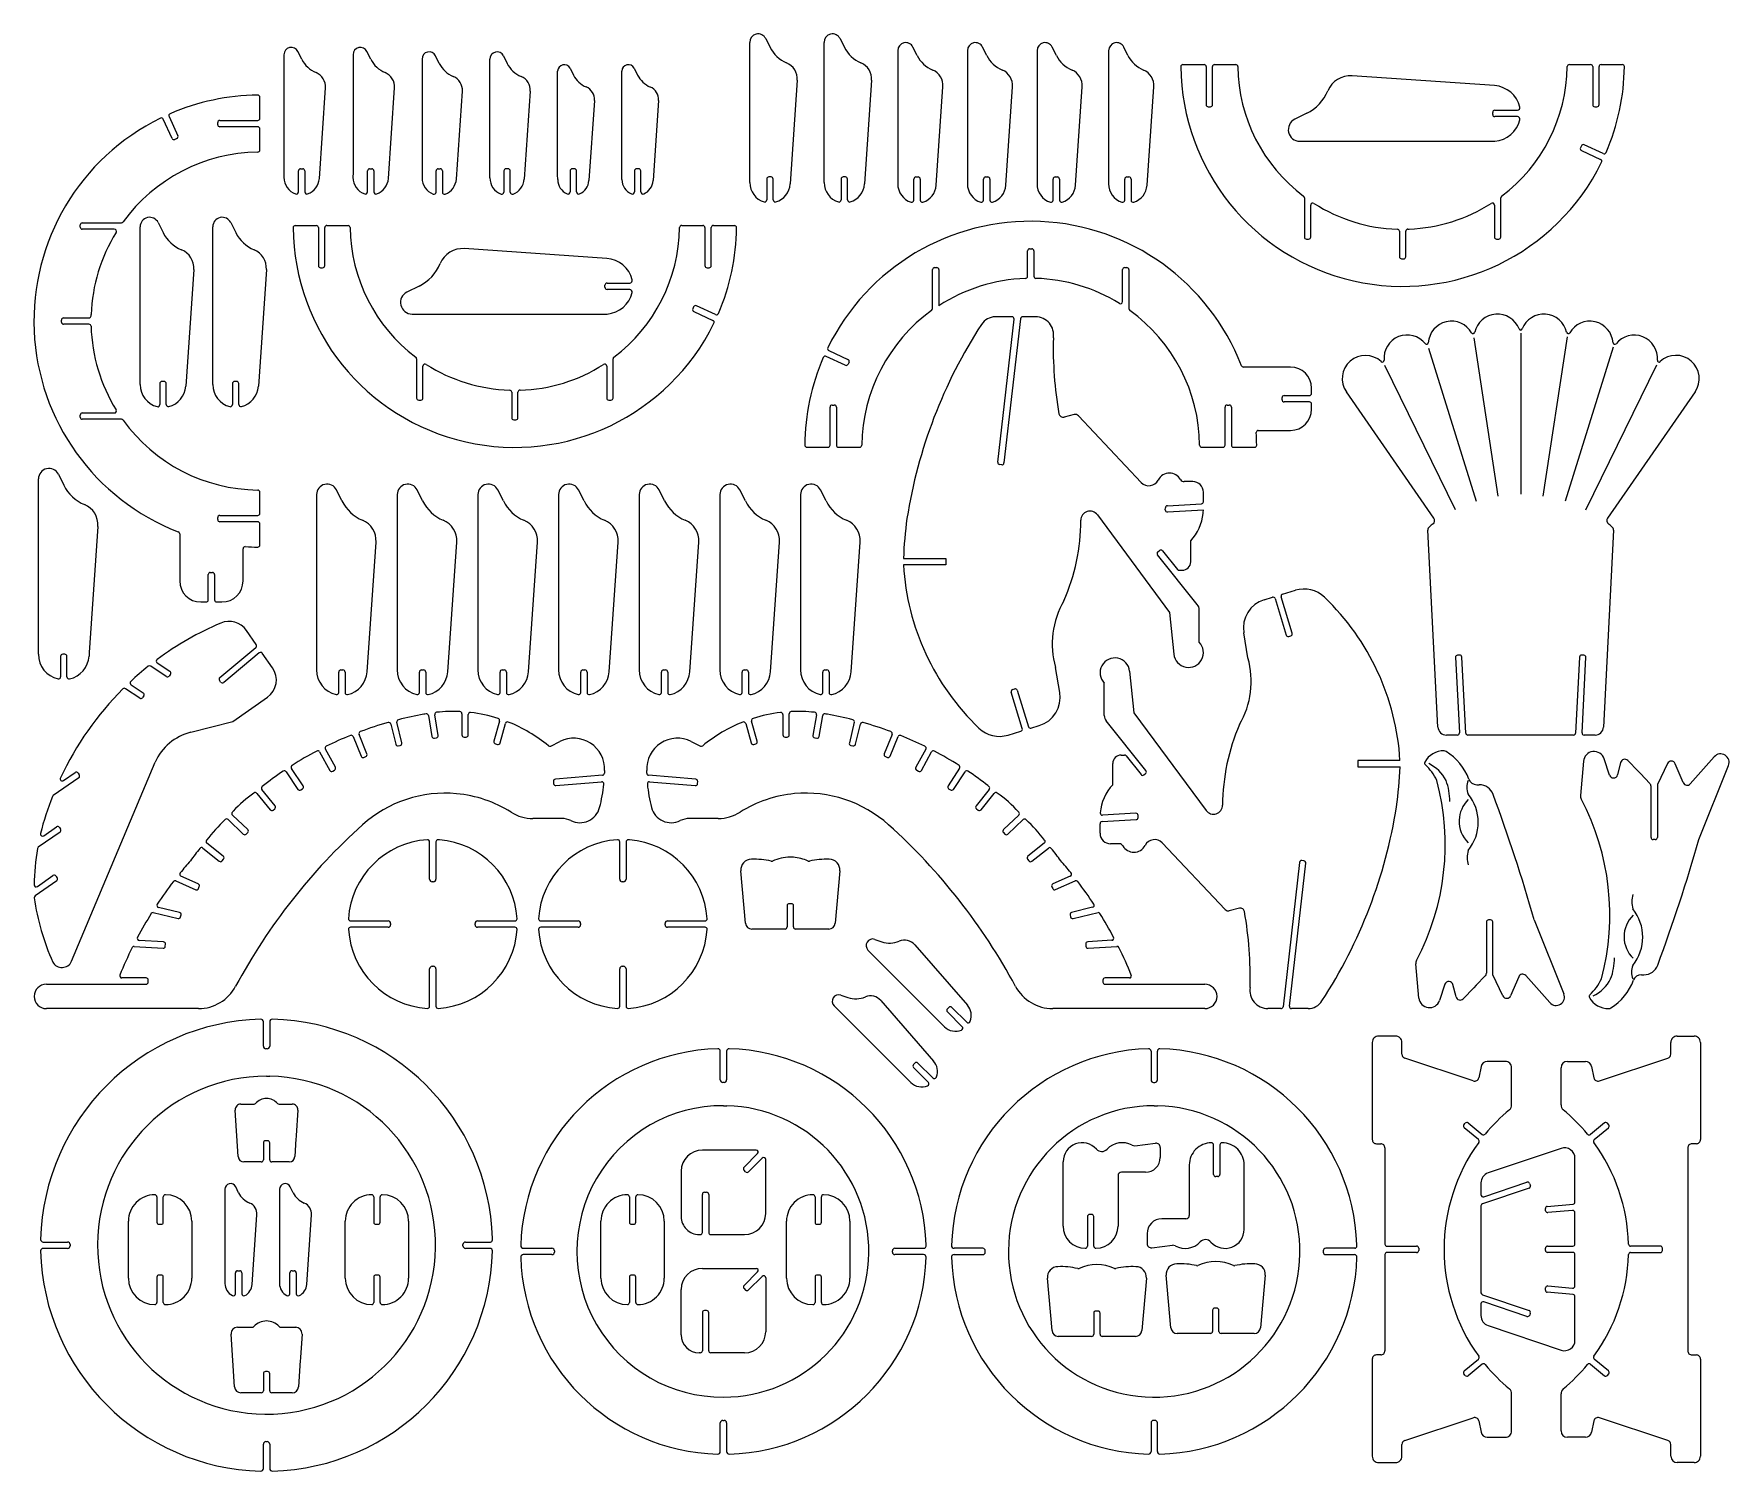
# Model space of a CAD drawing. Extents: x 0 to 401, y 0 to 340.
import ezdxf

# ---------------------------------------------------------------- set-up
doc = ezdxf.new("R2010")
doc.units = 0
doc.layers.add('WHITE', color=7, linetype='CONTINUOUS')

msp = doc.modelspace()

# ---------------------------------------------------------------- linework, layer by layer
at = {"layer": 'WHITE', "linetype": 'CONTINUOUS'}
for p, q in [((169.325224, 305.615037), (169.325224, 337.991052)), ((173.111831, 338.878978), (174.142766, 336.800823)), ((186.913305, 305.615037), (186.913305, 337.991052)), ((190.701659, 338.87545), (191.728627, 336.800823)), ((208.925887, 334.893347), (207.95096, 336.858018)), ((225.40368, 334.893347), (224.424406, 336.860778)), ((241.872591, 334.893347), (240.89566, 336.857577)), ((258.798941, 334.893347), (257.829659, 336.860778)), ((59.146845, 335.063221), (59.146845, 306.864111)), ((63.353728, 334.012888), (62.454394, 335.832651)), ((75.484741, 335.063221), (75.484741, 306.864111)), ((79.692735, 334.012888), (78.792291, 335.832651)), ((91.822638, 334.033984), (91.822638, 306.703119)), ((95.900715, 333.013634), (95.030262, 334.783428)), ((107.860757, 306.703119), (107.860757, 334.033984)), ((111.078373, 334.783428), (111.947729, 333.013628)), ((204.350388, 336.0214), (204.350388, 305.615037)), ((220.827071, 336.0214), (220.827071, 305.615037)), ((237.294871, 336.0214), (237.295002, 305.615037)), ((254.232324, 336.0214), (254.232324, 305.615037)), ((123.898876, 306.343386), (123.898876, 331.174991)), ((126.818153, 331.85031), (127.626115, 330.246789)), ((139.097616, 306.343386), (139.097616, 331.174991)), ((142.017109, 331.849868), (142.814863, 330.246789)), ((180.586703, 329.016579), (178.908124, 304.494755)), ((198.173852, 329.016589), (196.495096, 304.494755)), ((271.810413, 332.744939), (276.806711, 332.744939)), ((277.306341, 332.244198), (277.306341, 323.250861)), ((278.805231, 323.250861), (278.805231, 332.244198)), ((279.304861, 332.744939), (284.30116, 332.744939)), ((345.535796, 327.74864), (311.810285, 330.059997)), ((363.232686, 332.744939), (368.238978, 332.744939)), ((368.737497, 332.244198), (368.737497, 323.250861)), ((370.236387, 323.250861), (370.236387, 332.244198)), ((370.737127, 332.744939), (375.733426, 332.744939)), ((53.471049, 320.013259), (53.459945, 325.009575)), ((67.521752, 305.783801), (68.980668, 327.219749)), ((83.858538, 305.783801), (85.318559, 327.219667)), ((99.936617, 305.623923), (101.359735, 326.41892)), ((117.403687, 326.418514), (115.984739, 305.623919)), ((213.452534, 304.194978), (215.051349, 327.497715)), ((229.930327, 304.194978), (231.51915, 327.497715)), ((246.398127, 304.194978), (247.996943, 327.497715)), ((263.325587, 304.194978), (264.924403, 327.497715)), ((132.594097, 324.240696), (131.30339, 305.295274)), ((147.791176, 324.240128), (146.492138, 305.295274)), ((277.804861, 322.752341), (278.305601, 322.752341)), ((301.107598, 321.202378), (298.250826, 319.794532)), ((345.085019, 320.917515), (345.085019, 321.417515)), ((345.585019, 321.917515), (350.971769, 321.917515)), ((369.238237, 322.752341), (369.737867, 322.752341)), ((32.687557, 315.276768), (30.599104, 319.803415)), ((31.96698, 320.432948), (34.046535, 315.901711)), ((43.478452, 318.51437), (43.478452, 319.013999)), ((52.971419, 318.01474), (43.979186, 318.015855)), ((43.979192, 319.513629), (52.971419, 319.513629)), ((53.471049, 312.518811), (53.469938, 317.515105)), ((350.971769, 320.417515), (345.585019, 320.417515)), ((33.805618, 315.24679), (33.354289, 315.041461)), ((299.468812, 314.578397), (344.286722, 314.578397)), ((344.286722, 314.578397), (345.085059, 314.574875)), ((345.085059, 314.574875), (345.585019, 314.594527)), ((366.059481, 313.508078), (365.849637, 313.049529)), ((371.245639, 311.659448), (366.727565, 313.742719)), ((366.099452, 312.388907), (370.616106, 310.301565)), ((59.146845, 306.864111), (59.138639, 306.364111)), ((59.138639, 306.364111), (59.138639, 306.063572)), ((62.584298, 302.596162), (62.584298, 307.572475)), ((63.083928, 308.072105), (63.583558, 308.072105)), ((64.083188, 307.572475), (64.083188, 302.596162)), ((75.484741, 306.864111), (75.476536, 306.364111)), ((75.476536, 306.364111), (75.476536, 306.063572)), ((78.922195, 302.596162), (78.922195, 307.572475)), ((79.421825, 308.072105), (79.921458, 308.070994)), ((80.421084, 307.572475), (80.421084, 302.596162)), ((91.822638, 306.703119), (91.823448, 306.364111)), ((91.823448, 306.364111), (91.823448, 305.903715)), ((95.130188, 302.566184), (95.130188, 307.572475)), ((95.629818, 308.072105), (96.129451, 308.070994)), ((96.629077, 307.572475), (96.626829, 302.566197)), ((107.861555, 306.364111), (107.860757, 306.703119)), ((107.861555, 305.903715), (107.861555, 306.364111)), ((111.178299, 307.572475), (111.178299, 302.566184)), ((112.177554, 308.070994), (111.677929, 308.072105)), ((112.664948, 302.56622), (112.677189, 307.572475)), ((123.907288, 305.843386), (123.898876, 306.343386)), ((123.907288, 305.543978), (123.907288, 305.843386)), ((126.856685, 307.572475), (126.856685, 302.596162)), ((127.855939, 308.070994), (127.356314, 308.072105)), ((128.355574, 302.596162), (128.355574, 307.572475)), ((139.096036, 305.843373), (139.097616, 306.343386)), ((139.096036, 305.543978), (139.096036, 305.843373)), ((142.055425, 307.572475), (142.055425, 302.596162)), ((143.05579, 308.070994), (142.555055, 308.072105)), ((143.555425, 302.596162), (143.555425, 307.572475)), ((169.336778, 305.115037), (169.325224, 305.615037)), ((169.336778, 304.814485), (169.336778, 305.115037)), ((173.372226, 305.645014), (173.372226, 300.707561)), ((174.372595, 306.143534), (173.872966, 306.143534)), ((174.869286, 300.707539), (174.871115, 305.645014)), ((186.922639, 305.115037), (186.913305, 305.615037)), ((186.922639, 304.814485), (186.922639, 305.115037)), ((190.959197, 305.645014), (190.959197, 300.707561)), ((191.958457, 306.143534), (191.458827, 306.143534)), ((192.457368, 300.707537), (192.458087, 305.645014)), ((204.349892, 305.115037), (204.348303, 304.504733)), ((204.350388, 305.615037), (204.349892, 305.115037)), ((208.156457, 300.648716), (208.156457, 305.645014)), ((208.657197, 306.143534), (209.155717, 306.143534)), ((209.655347, 305.645014), (209.655347, 300.648716)), ((220.824465, 305.115037), (220.816103, 304.504709)), ((220.827071, 305.615037), (220.824465, 305.115037)), ((224.63536, 300.648716), (224.63536, 305.645014)), ((225.13499, 306.143534), (225.63462, 306.143534)), ((226.13314, 305.645014), (226.131389, 300.64869)), ((237.295002, 305.615037), (237.295007, 304.504741)), ((241.102051, 300.648716), (241.102051, 305.645014)), ((241.601681, 306.143534), (242.102421, 306.143534)), ((242.60094, 305.645014), (242.60094, 300.648716)), ((254.232324, 305.615037), (254.222467, 305.115037)), ((254.222467, 305.115037), (254.222467, 304.504717)), ((258.040614, 300.648716), (258.040614, 305.645014)), ((258.540243, 306.143534), (259.039873, 306.143534)), ((259.539503, 305.645014), (259.536643, 300.64867)), ((300.53913, 301.208301), (300.53913, 291.934061)), ((347.004708, 291.934061), (347.004486, 301.208335)), ((302.03802, 291.934061), (302.03802, 299.479582)), ((345.505819, 299.479582), (345.505819, 291.934061)), ((10.952547, 294.282321), (10.952547, 294.781951)), ((11.452177, 295.281581), (20.685336, 295.280936)), ((19.016573, 293.782691), (11.452177, 293.782691)), ((25.142948, 257.829326), (25.143146, 294.352269)), ((29.404323, 295.349269), (30.559134, 293.003268)), ((42.320421, 257.829326), (42.320421, 294.352269)), ((46.581599, 295.349268), (47.735298, 293.003268)), ((61.815978, 294.66204), (66.802284, 294.660929)), ((67.300804, 294.16241), (67.300804, 285.169072)), ((68.799694, 285.169072), (68.799694, 294.16241)), ((69.300434, 294.66204), (74.306725, 294.66204)), ((153.237142, 294.66204), (158.23344, 294.66204)), ((158.73307, 294.16241), (158.73307, 285.169072)), ((160.23196, 285.169072), (160.23196, 294.16241)), ((160.73159, 294.66204), (165.727888, 294.66204)), ((323.022474, 293.293054), (323.022474, 287.27751)), ((324.521364, 287.27751), (324.521364, 293.313682)), ((325.02627, 293.813658), (325.319831, 293.810778)), ((135.535951, 286.878225), (101.81044, 289.189582)), ((235.546167, 289.166111), (236.045796, 289.166111)), ((301.03876, 291.435541), (301.537264, 291.435546)), ((346.005448, 291.435541), (346.503953, 291.435546)), ((213.072815, 284.720516), (213.572445, 284.720516)), ((235.046537, 282.650938), (235.046537, 288.666481)), ((236.546537, 288.666481), (236.546537, 282.650938)), ((258.029511, 284.720516), (258.529141, 284.720516)), ((323.522104, 286.778991), (324.020608, 286.778996)), ((37.810464, 284.259887), (35.924048, 256.660192)), ((54.988844, 284.259813), (53.101323, 256.660192)), ((67.801544, 284.669442), (68.300064, 284.669442)), ((135.585174, 281.0471), (140.971924, 281.0471)), ((159.2327, 284.669442), (159.73233, 284.669442)), ((212.573185, 274.986615), (212.573185, 284.219775)), ((214.072075, 284.219775), (214.072075, 275.687496)), ((257.529881, 276.656489), (257.529881, 284.219775)), ((259.029881, 284.219775), (259.029881, 274.986615)), ((91.107752, 280.331963), (88.25098, 278.924118)), ((135.085174, 280.0471), (135.085174, 280.5471)), ((140.971924, 279.5471), (135.585174, 279.5471)), ((7.005471, 272.798237), (13.031226, 272.798237)), ((13.531226, 273.298237), (13.531226, 273.597589)), ((89.468966, 273.707982), (134.286876, 273.707982)), ((134.286876, 273.707982), (135.085214, 273.70446)), ((135.085214, 273.70446), (135.585174, 273.724113)), ((156.065047, 275.417407), (155.856313, 274.96663)), ((156.095025, 274.297126), (160.621671, 272.208673)), ((161.252315, 273.578769), (156.720369, 275.65814)), ((231.359249, 273.070386), (227.44217, 273.058044)), ((236.945122, 273.060863), (233.878513, 273.058044)), ((6.505842, 271.798977), (6.505842, 272.298607)), ((13.021015, 271.299347), (7.005471, 271.299347)), ((227.990915, 238.663601), (231.858898, 272.509561)), ((233.378883, 272.61837), (229.48066, 238.49365)), ((351.710111, 269.190909), (351.710111, 231.079142)), ((188.041358, 265.075069), (192.564833, 262.979187)), ((329.876286, 265.614669), (341.199009, 229.420371)), ((346.384057, 230.660564), (340.668291, 268.101716)), ((357.026173, 230.660564), (362.781909, 268.352641)), ((373.613885, 265.854492), (362.222324, 229.420371)), ((90.534703, 263.125402), (90.534705, 253.852263)), ((92.032483, 253.852272), (92.032483, 261.38669)), ((135.500281, 261.38669), (135.500281, 253.852272)), ((136.999171, 253.852272), (136.999171, 263.125402)), ((191.938471, 261.61763), (187.411825, 263.706083)), ((192.81782, 262.316002), (192.601487, 261.870223)), ((297.251566, 261.186838), (286.118702, 261.186838)), ((336.271548, 227.391874), (319.593903, 261.516594)), ((367.148674, 227.391874), (383.936238, 261.737541)), ((25.142948, 257.029909), (25.142948, 257.829326)), ((29.788593, 257.26974), (29.788593, 252.293427)), ((30.787853, 257.76937), (30.288223, 257.76937)), ((31.288593, 252.293427), (31.288593, 257.26974)), ((42.321334, 257.329326), (42.320421, 257.829326)), ((42.321334, 257.029909), (42.321334, 257.329326)), ((46.965868, 257.26974), (46.965868, 252.293427)), ((47.965131, 257.768259), (47.465498, 257.76937)), ((48.464758, 252.293427), (48.464758, 257.26974)), ((91.033223, 253.352642), (91.533963, 253.352642)), ((113.018047, 255.212375), (113.018049, 249.195713)), ((114.515827, 249.195721), (114.515827, 255.222281)), ((135.999911, 253.352642), (136.499541, 253.352642)), ((295.251936, 253.442575), (295.251936, 253.942205)), ((301.747124, 252.942945), (295.752653, 252.944061)), ((295.752676, 254.441835), (301.747114, 254.44295)), ((302.247864, 254.941465), (302.247864, 256.19054)), ((331.173612, 225.433268), (310.471772, 255.302309)), ((392.948056, 255.303345), (372.244899, 225.434435)), ((10.952547, 249.315633), (10.952547, 249.815263)), ((11.452177, 250.314892), (19.016573, 250.314892)), ((20.685337, 248.816003), (11.452177, 248.816003)), ((113.516567, 248.696092), (114.017307, 248.696092)), ((188.332254, 242.701643), (188.332254, 251.693871)), ((188.830774, 252.193501), (189.330404, 252.193501)), ((189.830033, 251.693871), (189.830033, 242.701643)), ((246.097009, 249.941672), (243.701236, 249.336728)), ((261.933299, 233.872876), (247.067631, 249.656491)), ((281.76193, 242.701643), (281.76193, 251.693871)), ((282.26267, 252.193501), (282.761189, 252.193501)), ((283.261929, 251.693871), (283.261931, 242.701634)), ((302.247864, 251.194241), (302.245643, 252.44333)), ((289.646089, 246.197942), (297.251566, 246.197942)), ((182.845208, 242.202014), (187.832624, 242.202014)), ((190.330774, 242.202014), (195.335955, 242.202014)), ((276.266001, 242.202014), (281.2623, 242.202014)), ((283.760449, 242.202014), (288.756748, 242.202014)), ((228.930974, 238.053129), (228.431437, 238.113931)), ((1.069869, 193.227183), (1.069869, 234.696463)), ((5.806629, 235.805232), (7.095405, 233.208676)), ((274.14868, 234.086914), (272.10908, 234.086914)), ((53.471049, 226.582474), (53.461131, 231.578816)), ((66.86113, 230.989209), (66.86113, 190.319338)), ((72.877784, 229.490319), (71.597621, 232.098387)), ((85.946991, 230.989209), (85.946991, 190.319338)), ((91.962534, 229.490319), (90.683759, 232.097963)), ((105.022859, 230.989209), (105.022859, 190.319338)), ((111.048396, 229.490319), (109.75935, 232.098387)), ((124.10872, 230.989209), (124.10872, 190.319338)), ((130.134257, 229.490319), (128.845487, 232.097966)), ((143.195692, 230.989209), (143.195692, 190.319338)), ((149.210125, 229.490319), (147.931073, 232.098387)), ((162.280442, 230.989209), (162.280442, 190.319338)), ((168.297096, 229.490319), (167.016934, 232.098387)), ((181.356311, 230.989209), (181.356311, 190.319338)), ((187.382957, 229.490319), (186.09482, 232.09444)), ((268.123144, 228.371148), (276.166075, 228.820815)), ((276.636561, 229.320414), (276.64683, 231.588765)), ((43.478452, 225.083584), (43.478452, 225.583214)), ((52.971419, 224.585064), (43.979191, 224.585069)), ((43.979192, 226.082844), (52.971419, 226.082844)), ((251.574293, 226.212747), (268.651642, 203.109862)), ((267.643776, 227.371901), (267.653492, 227.871519)), ((276.642837, 227.344843), (268.171997, 226.872259)), ((276.595446, 226.542539), (276.598179, 226.841574)), ((276.598179, 226.841574), (276.642837, 227.344843)), ((15.146501, 223.485053), (13.100956, 193.616895)), ((34.486225, 221.726071), (34.486225, 210.594318)), ((53.471049, 219.088025), (53.469934, 224.08433)), ((332.12462, 176.019931), (329.746382, 222.585435)), ((373.664958, 222.585435), (371.28672, 176.019931)), ((49.475121, 210.594318), (49.475121, 218.198684)), ((78.832262, 189.110233), (80.930707, 219.767522)), ((97.919233, 189.110233), (100.016568, 219.767522)), ((117.003984, 189.110233), (119.098728, 219.767773)), ((136.089845, 189.110233), (138.184589, 219.767773)), ((155.165713, 189.110233), (157.270456, 219.767855)), ((174.252684, 189.110233), (176.35002, 219.767522)), ((193.337435, 189.110233), (195.432185, 219.767855)), ((275.207786, 205.009485), (265.793759, 216.769743)), ((265.8737, 217.480328), (266.263411, 217.788988)), ((266.961529, 217.707965), (270.501383, 213.292319)), ((273.64794, 215.100969), (273.64794, 220.097278)), ((41.729747, 212.592837), (42.229378, 212.592832)), ((205.694736, 215.850615), (215.690875, 215.850424)), ((215.690875, 214.351534), (205.698278, 214.351534)), ((215.690875, 215.850424), (215.690875, 214.351534)), ((270.889966, 213.104711), (271.650531, 213.10246)), ((41.230117, 206.097649), (41.230117, 212.094318)), ((42.730117, 212.094318), (42.730117, 206.097649)), ((39.482523, 205.598019), (40.731598, 205.598019)), ((43.229747, 205.598019), (44.478822, 205.598019)), ((291.065038, 206.137619), (292.993609, 206.71719)), ((293.61315, 206.387434), (296.232321, 197.773815)), ((297.660152, 198.21349), (295.052084, 206.818226)), ((295.38184, 207.44776), (298.429582, 208.365968)), ((268.651642, 203.109862), (269.670887, 193.257161)), ((275.643833, 196.062501), (275.64646, 203.760491)), ((52.596976, 195.522108), (50.263426, 198.863008)), ((287.18791, 192.357827), (286.198643, 198.294541)), ((296.850752, 197.44406), (297.330396, 197.593948)), ((6.315982, 192.727554), (6.315982, 187.881144)), ((7.315247, 193.226068), (6.815612, 193.227183)), ((7.815114, 187.881144), (7.815982, 192.727554)), ((13.073334, 193.317467), (13.050993, 192.817487)), ((13.100956, 193.616895), (13.073334, 193.317467)), ((43.965703, 187.745208), (52.51287, 194.855977)), ((53.305106, 193.568579), (44.897401, 186.572114)), ((56.448843, 190.029552), (54.034249, 193.471399)), ((336.292255, 192.507703), (337.20197, 174.642063)), ((337.261926, 193.057309), (336.762296, 193.027331)), ((338.70086, 174.590989), (337.781541, 192.577665)), ((365.629799, 192.577665), (364.711591, 174.590989)), ((366.659037, 193.027331), (366.160517, 193.057309)), ((366.219363, 174.642063), (367.128689, 192.507716)), ((31.315315, 187.947777), (27.62131, 190.399278)), ((29.170163, 191.178701), (32.146846, 189.200167)), ((32.286743, 188.510677), (32.00695, 188.090988)), ((66.86113, 190.319338), (66.855121, 189.819338)), ((66.855121, 189.819338), (66.855121, 189.51993)), ((72.107243, 184.165008), (72.107243, 189.0203)), ((72.606873, 189.51993), (73.106506, 189.518818)), ((73.606133, 189.0203), (73.606133, 184.165008)), ((85.946991, 190.319338), (85.940982, 189.819338)), ((85.940982, 189.819338), (85.940982, 189.51993)), ((91.193104, 184.165008), (91.193104, 189.0203)), ((91.692734, 189.51993), (92.192359, 189.518818)), ((92.691994, 189.0203), (92.691994, 184.165008)), ((105.022859, 190.319338), (105.025733, 189.819338)), ((105.025733, 189.819338), (105.025733, 189.51993)), ((110.270083, 184.165008), (110.270083, 189.0203)), ((110.768603, 189.51993), (111.268233, 189.51993)), ((111.768973, 189.0203), (111.768973, 184.165008)), ((124.10872, 190.319338), (124.111594, 189.819338)), ((124.111594, 189.819338), (124.111594, 189.51993)), ((129.354834, 184.165008), (129.354834, 189.0203)), ((129.854464, 189.51993), (130.354088, 189.518818)), ((130.853724, 189.0203), (130.853724, 184.165008)), ((143.195692, 190.319338), (143.187462, 189.819338)), ((143.187462, 189.819338), (143.187462, 189.51993)), ((148.441805, 184.165008), (148.441805, 189.0203)), ((148.941435, 189.51993), (149.441065, 189.51882)), ((149.939585, 189.0203), (149.939585, 184.165008)), ((162.280442, 190.319338), (162.273323, 189.819338)), ((162.273323, 189.819338), (162.273323, 189.51993)), ((167.526556, 184.165008), (167.526556, 189.0203)), ((168.026186, 189.51993), (168.525816, 189.51993)), ((169.025446, 189.0203), (169.025446, 184.165008)), ((181.356311, 190.319338), (181.359184, 189.819338)), ((181.359184, 189.819338), (181.359184, 189.51993)), ((186.602424, 184.165008), (186.602424, 189.0203)), ((187.102054, 189.51993), (187.601684, 189.51993)), ((188.101314, 189.0203), (188.101314, 184.165008)), ((242.660896, 184.193875), (241.671629, 190.119486)), ((259.189552, 189.220126), (260.207897, 179.367451)), ((25.01998, 182.871536), (21.674604, 185.093209)), ((22.972515, 186.030735), (25.85151, 184.123927)), ((44.167941, 186.663157), (43.878156, 187.072854)), ((231.529142, 184.894467), (232.008787, 185.033254)), ((232.629438, 184.703498), (235.246389, 176.099871)), ((253.213079, 178.719042), (253.213079, 186.412232)), ((25.991406, 183.434438), (25.711614, 183.014749)), ((47.035817, 177.340064), (55.220864, 183.075815)), ((233.807455, 175.660197), (231.199387, 184.263824)), ((37.094292, 174.780849), (47.035817, 177.340064)), ((84.409241, 176.730515), (85.578375, 171.932958)), ((87.036184, 172.282699), (85.847065, 177.140212)), ((93.341513, 178.727925), (94.160906, 173.801574)), ((95.63981, 174.051389), (94.824965, 178.916879)), ((101.246768, 179.168709), (101.246758, 174.141314)), ((102.745657, 174.141322), (102.743308, 178.957758)), ((110.149062, 177.43888), (108.830039, 172.652425)), ((110.270083, 172.253832), (111.548025, 176.869301)), ((168.373373, 176.865979), (169.664972, 172.253832)), ((171.101749, 172.651789), (169.785993, 177.43888)), ((177.189398, 178.957754), (177.189398, 174.141322)), ((178.687176, 174.141311), (178.688287, 179.168709)), ((185.103535, 178.917784), (184.294134, 174.051389)), ((185.760956, 173.803497), (186.592432, 178.727925)), ((194.077202, 177.142599), (192.897761, 172.282699)), ((194.354391, 171.933787), (195.525814, 176.730515)), ((263.059762, 165.702785), (253.652753, 177.469968)), ((260.207897, 179.367451), (277.285246, 156.264566)), ((75.504727, 173.741618), (77.394438, 169.116156)), ((78.783409, 169.684624), (76.912669, 174.270324)), ((94.740477, 173.392988), (95.22824, 173.483733)), ((101.745276, 173.641693), (102.244917, 173.641693)), ((122.270082, 171.523262), (124.438476, 172.602462)), ((155.494512, 172.600532), (157.663862, 171.523262)), ((177.689016, 173.642804), (178.188657, 173.641693)), ((184.704941, 173.471818), (185.193468, 173.392988)), ((203.020262, 174.271226), (201.151646, 169.684624)), ((202.539826, 169.116936), (204.429218, 173.741618)), ((230.429957, 174.112455), (233.477699, 175.040656)), ((235.863988, 175.767969), (237.795611, 176.349686)), ((336.702316, 174.113842), (334.12314, 174.121337)), ((349.382206, 174.121337), (339.20049, 174.121337)), ((364.210831, 174.120507), (349.382206, 174.121337)), ((369.297083, 174.121337), (366.718993, 174.121337)), ((67.590589, 170.124298), (69.998805, 165.758643)), ((71.307836, 166.486993), (68.93959, 170.773817)), ((78.043957, 168.845246), (78.50867, 169.034662)), ((86.186813, 171.564343), (86.666458, 171.683143)), ((109.17978, 172.032884), (109.659424, 171.902981)), ((170.274079, 171.904573), (170.755275, 172.032884)), ((193.265685, 171.675813), (193.747132, 171.564343)), ((201.421446, 169.025113), (201.891098, 168.845246)), ((210.993181, 170.77447), (208.626109, 166.486993)), ((209.933885, 165.759316), (212.343355, 170.124298)), ((257.210118, 169.374853), (257.969555, 169.374853)), ((258.359266, 169.184994), (261.896646, 164.768266)), ((372.704558, 164.649465), (371.435499, 168.486623)), ((397.506185, 168.985142), (391.83039, 162.580997)), ((7.010481, 163.356358), (9.753436, 165.259014)), ((8.916929, 120.594243), (28.65943, 167.7072)), ((10.442925, 165.137992), (10.73271, 164.728296)), ((59.677563, 165.43777), (62.434409, 161.271967)), ((63.683484, 162.100243), (60.93552, 166.24717)), ((70.678302, 165.557681), (71.10705, 165.80921)), ((134.512125, 164.598392), (123.349283, 163.66908)), ((134.970674, 165.758643), (134.970674, 165.098022)), ((144.96287, 165.098014), (144.963271, 165.758643)), ((156.58437, 163.666008), (145.424041, 164.598392)), ((208.825961, 165.807496), (209.255643, 165.557681)), ((218.99293, 166.251589), (216.250461, 162.100243)), ((217.499536, 161.271967), (220.257493, 165.43777)), ((255.211123, 162.380481), (255.211598, 167.376334)), ((262.595927, 164.689939), (262.985839, 164.998096)), ((323.156981, 168.125515), (313.168663, 168.125779)), ((313.168663, 168.125779), (313.168663, 166.626889)), ((313.168663, 166.626889), (323.161261, 166.626889)), ((366.569104, 167.915934), (365.839644, 159.841916)), ((375.352562, 167.636401), (374.623137, 164.728296)), ((379.469547, 165.577666), (377.041346, 168.096911)), ((380.01914, 164.998096), (379.469547, 165.577666)), ((382.254814, 162.68723), (380.01914, 164.998096)), ((386.44438, 167.396319), (384.036164, 162.390028)), ((390.160812, 162.858862), (388.263033, 167.347466)), ((393.854436, 149.400724), (400.863698, 166.916674)), ((10.61175, 164.030295), (4.587263, 159.811938)), ((57.048399, 157.393729), (53.930709, 161.271967)), ((63.135001, 161.130961), (63.543587, 161.410753)), ((122.900726, 163.12948), (122.939586, 162.62985)), ((123.479187, 162.170191), (134.282295, 163.079517)), ((145.652622, 163.078008), (156.454758, 162.170191)), ((156.992157, 162.630102), (157.034329, 163.12948)), ((216.38664, 161.403625), (216.800054, 161.130961)), ((225.9982, 161.267617), (222.885546, 157.393729)), ((341.318923, 162.377743), (341.917366, 162.380035)), ((382.538386, 149.899271), (382.538385, 161.990324)), ((384.036164, 162.390028), (384.036164, 149.899281)), ((52.761575, 160.331553), (55.889258, 156.444432)), ((56.599843, 156.374484), (56.973407, 156.700441)), ((222.955494, 156.694247), (223.335213, 156.374484)), ((224.042202, 156.44637), (227.17237, 160.331553)), ((2.340039, 150.308978), (5.327825, 152.407423)), ((45.927749, 154.12726), (49.539477, 150.672948)), ((50.573196, 151.757904), (46.973047, 155.188389)), ((124.848173, 154.385957), (118.044321, 154.378835)), ((161.890717, 154.378835), (155.085772, 154.385957)), ((232.957383, 155.197264), (229.360749, 151.757904)), ((230.389986, 150.678704), (234.007307, 154.12726)), ((252.213819, 153.131915), (252.213587, 153.154971)), ((252.213819, 150.889659), (252.213819, 153.131915)), ((252.68585, 153.659238), (260.737505, 154.106165)), ((260.688652, 155.606165), (252.773404, 155.16538)), ((261.207157, 154.605794), (261.207157, 155.105424)), ((6.187189, 151.178334), (1.039891, 147.571006)), ((6.025825, 152.286464), (6.315982, 151.878926)), ((44.797475, 145.443693), (40.910354, 148.55028)), ((50.24344, 150.688696), (50.593181, 151.059533)), ((93.611314, 139.997737), (93.612423, 148.851169)), ((95.111313, 148.846853), (95.111313, 139.997727)), ((138.578001, 139.997727), (138.578001, 148.851169)), ((140.076891, 148.837292), (140.076891, 139.997727)), ((140.876306, 149.329876), (140.589538, 149.337132)), ((229.340173, 151.058981), (229.690504, 150.688696)), ((239.022078, 148.552226), (235.13647, 145.443693)), ((256.751568, 148.391509), (254.711968, 148.391509)), ((281.792592, 132.831533), (266.922922, 148.600243)), ((383.537644, 149.399651), (383.036904, 149.399651)), ((39.962168, 147.391139), (43.854123, 144.268519)), ((44.557652, 144.343397), (44.866862, 144.733593)), ((235.066522, 144.733108), (235.376292, 144.343397)), ((236.075774, 144.273449), (239.972887, 147.391139)), ((300.428101, 144.364492), (299.928472, 144.423338)), ((0.830046, 138.279001), (4.517315, 140.865973)), ((5.217907, 140.736069), (5.506582, 140.326373)), ((38.881857, 138.918527), (34.784892, 140.727187)), ((168.325964, 129.604316), (167.226778, 142.005129)), ((190.639434, 142.005129), (189.550241, 129.604316)), ((245.14745, 140.730936), (241.052088, 138.918527)), ((299.371217, 143.984594), (295.482876, 109.858943)), ((297.001751, 109.978854), (300.868886, 143.813789)), ((5.386671, 139.636884), (0.280453, 136.059534)), ((33.605766, 139.616898), (38.269469, 137.539549)), ((38.93293, 137.798246), (39.131672, 138.257905)), ((94.510647, 139.397061), (94.210869, 139.397061)), ((139.477335, 139.397061), (139.178667, 139.397061)), ((240.793814, 138.254119), (241.002125, 137.798246)), ((241.661636, 137.548431), (246.328179, 139.616898)), ((34.445144, 132.172413), (29.486611, 133.362723)), ((178.188657, 133.731259), (178.187547, 128.73496)), ((179.187917, 134.230888), (178.688276, 134.229777)), ((179.687547, 128.73496), (179.686436, 133.73127)), ((250.44624, 133.371525), (245.488801, 132.172413)), ((285.158032, 133.148697), (282.761189, 132.54325)), ((28.209763, 132.132443), (34.095059, 130.712001)), ((34.696069, 131.08322), (34.81487, 131.572857)), ((74.915163, 130.153909), (83.768605, 130.153909)), ((83.768605, 128.656129), (74.915163, 128.656129)), ((84.36816, 129.554353), (84.36816, 129.255685)), ((104.353344, 129.255685), (104.353344, 129.554353)), ((104.9529, 130.153909), (113.806352, 130.153909)), ((113.80635, 128.653632), (104.9529, 128.656129)), ((119.881852, 130.153909), (128.735293, 130.153909)), ((128.735293, 128.656129), (119.881852, 128.656129)), ((129.334849, 129.554353), (129.334849, 129.255685)), ((149.320044, 129.255685), (149.320044, 129.554353)), ((149.919599, 130.153909), (158.773041, 130.153909)), ((158.773005, 128.653574), (149.919599, 128.656129)), ((245.117394, 131.572222), (245.238986, 131.08322)), ((245.838542, 130.713494), (251.724182, 132.132443)), ((343.597233, 129.905204), (343.597233, 117.814161)), ((344.596492, 130.403724), (344.095752, 130.403724)), ((345.095012, 117.414457), (345.095012, 129.905204)), ((354.915072, 130.40251), (361.922546, 112.896693)), ((30.647957, 125.187588), (24.932191, 125.557314)), ((31.078749, 124.15835), (31.11748, 124.658058)), ((177.689028, 128.23644), (169.814861, 128.23644)), ((188.061344, 128.23644), (180.187168, 128.236441)), ((198.892859, 125.795825), (200.582068, 125.227558)), ((208.354438, 124.496461), (220.827071, 110.188699)), ((248.816336, 124.65798), (248.856306, 124.15835)), ((255.002689, 125.560668), (249.285988, 125.187588)), ((23.753065, 124.138365), (30.548031, 123.688698)), ((215.419139, 105.129394), (197.305607, 123.249024)), ((249.385906, 123.688831), (256.18088, 124.138365)), ((26.550992, 116.663902), (20.795256, 116.663902)), ((93.599934, 109.958841), (93.612423, 118.812311)), ((94.210861, 119.411865), (94.510636, 119.411866)), ((95.110192, 118.812319), (95.111313, 109.958869)), ((138.567732, 109.958846), (138.578001, 118.812311)), ((139.178667, 119.411866), (139.477335, 119.411866)), ((140.076891, 118.812311), (140.076891, 109.958869)), ((259.138689, 116.663902), (253.382953, 116.663902)), ((327.637944, 111.887441), (326.898492, 119.961459)), ((343.316329, 117.123562), (341.207891, 114.935183)), ((347.51322, 112.407056), (345.095012, 117.414457)), ((351.230467, 116.953687), (349.331873, 112.457019)), ((358.571646, 110.825183), (352.900341, 117.223488)), ((380.260067, 117.435638), (380.858518, 117.42445)), ((2.948477, 115.165013), (26.550992, 115.165013)), ((27.050622, 115.664642), (27.049511, 116.165383)), ((190.875981, 112.607288), (192.577998, 112.03733)), ((252.883323, 116.165383), (252.883323, 115.664642)), ((253.382953, 115.165013), (276.996571, 115.165013)), ((333.773369, 115.155016), (332.494347, 111.327855)), ((336.412555, 112.167233), (335.691978, 115.085072)), ((340.648306, 114.356722), (338.100194, 111.718677)), ((341.207891, 114.935183), (340.648306, 114.356722)), ((38.921827, 109.419269), (2.948477, 109.409276)), ((207.417005, 91.942216), (189.290433, 110.059906)), ((200.342246, 111.30898), (212.823, 96.99847)), ((216.430328, 109.709054), (216.080587, 109.360424)), ((216.080587, 108.649839), (219.597981, 105.132445)), ((220.653154, 106.196342), (217.140912, 109.709054)), ((276.996571, 109.409276), (241.012117, 109.419269)), ((294.983246, 109.419269), (291.915519, 109.419269)), ((301.417369, 109.419269), (297.50027, 109.419269)), ((54.28045, 100.505872), (54.279635, 106.292694)), ((55.779339, 106.292696), (55.779339, 100.505864)), ((316.596124, 101.425191), (316.596124, 78.443327)), ((322.092046, 102.92297), (318.095014, 102.924081)), ((323.589906, 98.648357), (323.590942, 101.425191)), ((387.225949, 98.648338), (387.233795, 101.425191)), ((388.732658, 102.92297), (392.729724, 102.924081)), ((394.227503, 101.425193), (394.228613, 78.443327)), ((55.179783, 99.906316), (54.881115, 99.906317)), ((162.370376, 92.531779), (162.370376, 99.30676)), ((163.869265, 99.306749), (163.869265, 92.531779)), ((208.426257, 96.528818), (208.066524, 96.169085)), ((212.648609, 93.005948), (209.125739, 96.528818)), ((264.264078, 99.306749), (264.264891, 92.531779)), ((265.763781, 92.531779), (265.763781, 99.306749)), ((340.499527, 92.293067), (324.27155, 97.697941)), ((348.072799, 96.9274), (343.807077, 96.928522)), ((362.751931, 96.928522), (367.018771, 96.928522)), ((370.31586, 92.294441), (386.544305, 97.697941)), ((55.529888, 93.403111), (55.830431, 93.403111)), ((208.066524, 95.470713), (211.583918, 91.952209)), ((342.337055, 95.719418), (341.797455, 93.041402)), ((349.570385, 86.646146), (349.571695, 95.429622)), ((361.253042, 86.64614), (361.253042, 95.429622)), ((368.488478, 95.719364), (369.0184, 93.041402)), ((163.26971, 91.932224), (162.969932, 91.932224)), ((264.865558, 91.932224), (265.164225, 91.932224)), ((48.335965, 74.386333), (47.62538, 85.407057)), ((48.944403, 86.816014), (52.072086, 86.816014)), ((57.988806, 86.817169), (61.115386, 86.816014)), ((62.43017, 85.407352), (62.044698, 79.372639)), ((163.619977, 86.425926), (163.919223, 86.425926)), ((265.502886, 86.426999), (265.814863, 86.426999)), ((338.28006, 81.900766), (338.600934, 82.289367)), ((341.709322, 78.433276), (338.351119, 81.191292)), ((339.299305, 82.349323), (342.606855, 79.641329)), ((371.512057, 82.354653), (368.217882, 79.641329)), ((369.108334, 78.443327), (372.464736, 81.191292)), ((372.534036, 81.899335), (372.224914, 82.289367)), ((54.28045, 77.642809), (54.28045, 73.64577)), ((55.279709, 78.142439), (54.78008, 78.142439)), ((55.779339, 73.64577), (55.779339, 77.642809)), ((61.995845, 78.572121), (61.724935, 74.386333)), ((62.02504, 79.072121), (61.995845, 78.572121)), ((62.044698, 79.372639), (62.02504, 79.072121)), ((260.417741, 76.95332), (265.334099, 77.552876)), ((266.448173, 76.564719), (266.45327, 74.195363)), ((279.063928, 70.168346), (279.063928, 77.164275)), ((280.562818, 77.164275), (280.562818, 70.168346)), ((317.595384, 77.444068), (318.594644, 77.444068)), ((319.592791, 76.443702), (319.593903, 63.963314)), ((361.253042, 76.344882), (344.015811, 70.52919)), ((391.230834, 76.443698), (391.230834, 28.47923)), ((393.229347, 77.445179), (392.230094, 77.444068)), ((53.78082, 73.14614), (49.653877, 73.146129)), ((60.405912, 73.14614), (56.278969, 73.14614)), ((170.854091, 75.945178), (158.123522, 75.945178)), ((167.996208, 71.878191), (171.204942, 75.095807)), ((172.264157, 74.035482), (169.055423, 70.817865)), ((173.112418, 60.955172), (173.112418, 73.675748)), ((243.470296, 57.957392), (243.470296, 73.196103)), ((273.318185, 72.417791), (273.318185, 60.475527)), ((286.304739, 57.17908), (286.308561, 72.417791)), ((364.550599, 63.653173), (364.550599, 73.975526)), ((153.127223, 70.948879), (153.127223, 60.205727)), ((168.347059, 70.817865), (167.996208, 71.177599)), ((256.460673, 69.898546), (256.460673, 57.957392)), ((262.955861, 70.697954), (257.261191, 70.697943)), ((280.06318, 69.669828), (279.563558, 69.669827)), ((342.965062, 64.907072), (353.199008, 68.359686)), ((29.107356, 64.87227), (29.107356, 58.876711)), ((30.606245, 58.876711), (30.606245, 64.87227)), ((45.193644, 66.660913), (45.197179, 55.930005)), ((48.43205, 65.859641), (47.745291, 67.260501)), ((58.094087, 66.660913), (58.097622, 55.930005)), ((61.332273, 65.860088), (60.645734, 67.260501)), ((80.407941, 64.87227), (80.407941, 58.876711)), ((81.906831, 58.876711), (81.906831, 64.87227)), ((140.884241, 64.87227), (140.884241, 58.876711)), ((142.383131, 58.876711), (142.383131, 64.87227)), ((158.12241, 56.4585), (158.123522, 65.45184)), ((158.623155, 65.950359), (159.122782, 65.952581)), ((159.621296, 65.451839), (159.622411, 56.458503)), ((184.783876, 64.87227), (184.783876, 58.876711)), ((186.282765, 58.876711), (186.282765, 64.87227)), ((342.315989, 68.160946), (342.31818, 65.383003)), ((353.676823, 66.940227), (342.657928, 63.213499)), ((353.830381, 68.03739), (353.998416, 67.571381)), ((51.632411, 44.157615), (52.761575, 60.636519)), ((64.532855, 44.157615), (65.662018, 60.636519)), ((249.21604, 60.205727), (249.21604, 53.210909)), ((250.215294, 60.704245), (249.71567, 60.705357)), ((250.714929, 53.210909), (250.714929, 60.205727)), ((319.593903, 63.963314), (319.593903, 53.711649)), ((342.31818, 62.744957), (342.31818, 42.200177)), ((357.595751, 61.584705), (357.556891, 62.084335)), ((358.005448, 62.625046), (364.090939, 63.153543)), ((364.001006, 61.645771), (358.145344, 61.136149)), ((364.550598, 53.72053), (364.550599, 61.145031)), ((22.362248, 45.636273), (22.362352, 59.126526)), ((29.605875, 58.377082), (30.106615, 58.377082)), ((37.351248, 59.126526), (37.351144, 45.636273)), ((73.662834, 45.636273), (73.662938, 59.126526)), ((80.90646, 58.377082), (81.407201, 58.377082)), ((88.651834, 59.126526), (88.65173, 45.636273)), ((134.139134, 45.636273), (134.139238, 59.126526)), ((141.382761, 58.377082), (141.883501, 58.377082)), ((149.128134, 59.126526), (149.12803, 45.636273)), ((178.038768, 45.636273), (178.038872, 59.126526)), ((185.282395, 58.377082), (185.783135, 58.377082)), ((193.027768, 59.126526), (193.027665, 45.636273)), ((263.325587, 56.17982), (263.325587, 53.810465)), ((272.518768, 59.67723), (266.822996, 59.677229)), ((2.189039, 54.190183), (7.964761, 54.190183)), ((7.964761, 52.691294), (2.189039, 52.691294)), ((8.564317, 53.590627), (8.564317, 53.290845)), ((45.197179, 55.930005), (45.197179, 44.377453)), ((58.097622, 55.930005), (58.097622, 44.377453)), ((101.496583, 53.290849), (101.495461, 53.590627)), ((102.095017, 54.190183), (107.973229, 54.190183)), ((107.87075, 52.691294), (102.095029, 52.691295)), ((115.776004, 52.711279), (122.549875, 52.711279)), ((157.374077, 55.958873), (157.623892, 55.958873)), ((160.12203, 55.959984), (168.116119, 55.958873)), ((203.689766, 52.711279), (210.56679, 52.711279)), ((224.445492, 52.711278), (217.659417, 52.711279)), ((264.444758, 52.821197), (269.372219, 53.420742)), ((312.45126, 52.711279), (305.584282, 52.711279)), ((320.093533, 53.210909), (327.088351, 53.210909)), ((327.58687, 52.711282), (327.587981, 52.211649)), ((357.556892, 52.221641), (357.556891, 52.721271)), ((358.055411, 53.219791), (364.052079, 53.220901)), ((384.725653, 53.210909), (377.720842, 53.210909)), ((385.224171, 52.211641), (385.225283, 52.711279)), ((122.549875, 51.213499), (115.776002, 51.212685)), ((123.149431, 52.111723), (123.14943, 51.811942)), ((203.09021, 51.811945), (203.09021, 52.111723)), ((210.47585, 51.213499), (203.689766, 51.213499)), ((217.659417, 51.213499), (224.445501, 51.213499)), ((225.043947, 51.811945), (225.043947, 52.111723)), ((304.984726, 52.111723), (304.984726, 51.811945)), ((305.584282, 51.212389), (312.359263, 51.213499)), ((319.593903, 51.213499), (319.593903, 28.47923)), ((327.088351, 51.712019), (320.093533, 51.712019)), ((364.052079, 51.722012), (358.055411, 51.722012)), ((364.539897, 43.77788), (364.550599, 51.222382)), ((377.720817, 51.712097), (384.725653, 51.712019)), ((29.107252, 45.886088), (29.107252, 39.89053)), ((30.107622, 46.385718), (29.606882, 46.385718)), ((30.606141, 39.89053), (30.606141, 45.886088)), ((47.670848, 41.949241), (47.675343, 46.90558)), ((48.17497, 47.404098), (48.674603, 47.40521)), ((49.173121, 46.905585), (49.175343, 41.94924)), ((60.561299, 41.949238), (60.566904, 46.90558)), ((61.065423, 47.404099), (61.566163, 47.40521)), ((62.064682, 46.905583), (62.065793, 41.949251)), ((80.407837, 45.886088), (80.407837, 39.89053)), ((81.408207, 46.385718), (80.907467, 46.385718)), ((81.906727, 39.89053), (81.906727, 45.886088)), ((140.884137, 45.886088), (140.884137, 39.89053)), ((141.884507, 46.385718), (141.383767, 46.385718)), ((142.383027, 39.89053), (142.383027, 45.886088)), ((158.123521, 47.964795), (170.854091, 47.964795)), ((171.204942, 47.115424), (167.996208, 43.897808)), ((169.049745, 42.844102), (172.264157, 46.056209)), ((173.105705, 45.696622), (173.112418, 32.977009)), ((184.783772, 45.886088), (184.783772, 39.89053)), ((185.784142, 46.385718), (185.283402, 46.385718)), ((186.282661, 39.89053), (186.282661, 45.886088)), ((240.839029, 33.235424), (239.743057, 45.63652)), ((263.155713, 45.63652), (262.06763, 33.235706)), ((268.958015, 33.925923), (267.862227, 46.326009)), ((291.284875, 46.326009), (290.185689, 33.926306)), ((153.127223, 32.226454), (153.127223, 42.968496)), ((167.996208, 43.198326), (168.347059, 42.838593)), ((342.657928, 41.719422), (353.679763, 38.002175)), ((357.546042, 42.839506), (357.595751, 43.338222)), ((364.09074, 41.766773), (358.005448, 42.298992)), ((358.145344, 43.789), (364.001006, 43.278267)), ((364.550599, 39.201287), (364.550599, 41.269755)), ((158.123522, 37.473678), (158.123522, 28.47923)), ((159.122782, 37.973308), (158.623152, 37.973308)), ((159.622411, 28.47923), (159.622411, 37.473678)), ((250.704937, 37.362649), (250.704937, 32.36635)), ((251.704197, 37.862279), (251.204567, 37.862279)), ((252.203826, 32.36635), (252.203826, 37.362649)), ((278.824106, 38.052138), (278.824106, 33.05584)), ((279.823355, 38.550653), (279.323736, 38.551768)), ((280.324107, 33.055839), (280.324106, 38.052138)), ((342.313106, 39.562135), (342.31818, 36.773086)), ((353.199008, 36.584337), (342.966589, 40.030673)), ((353.989769, 37.375558), (353.838535, 36.9041)), ((364.54946, 30.967385), (364.550599, 39.201287)), ((47.445513, 19.925567), (46.636113, 32.416313)), ((48.135002, 34.016165), (51.682374, 34.016239)), ((58.377415, 34.016239), (61.925897, 34.016239)), ((63.420211, 32.416627), (63.065053, 26.94148)), ((278.325586, 32.55621), (270.450309, 32.55621)), ((288.696792, 32.55621), (280.822625, 32.55621)), ((344.015811, 34.405951), (361.253042, 28.599141)), ((250.205307, 31.867831), (242.33114, 31.867831)), ((260.568741, 31.867831), (252.703456, 31.867831)), ((63.01398, 26.140962), (62.614276, 19.925567)), ((63.047194, 26.640962), (63.01398, 26.140962)), ((63.065053, 26.94148), (63.047194, 26.640962)), ((157.623892, 27.980711), (157.374077, 27.980711)), ((168.116119, 27.980711), (160.122041, 27.980711)), ((316.596124, 26.480711), (316.596124, 3.497737)), ((318.594635, 27.481081), (317.595384, 27.481081)), ((338.351119, 23.733857), (341.717514, 26.480711)), ((342.603821, 25.285436), (339.299305, 22.573605)), ((368.216985, 25.28051), (371.51655, 22.573605)), ((372.464102, 23.73306), (369.108334, 26.480711)), ((392.230094, 27.481081), (393.229354, 27.481081)), ((394.2275, 26.48071), (394.228613, 3.497737)), ((54.28045, 23.024382), (54.28045, 19.026233)), ((55.279709, 23.524012), (54.78008, 23.524012)), ((55.779339, 19.026233), (55.779339, 23.024382)), ((338.600662, 22.633333), (338.28006, 23.024382)), ((372.219382, 22.638236), (372.535795, 23.024382)), ((53.78082, 18.526603), (48.944403, 18.526603)), ((61.115381, 18.523347), (56.278969, 18.526603)), ((349.570585, 9.493293), (349.571695, 18.276788)), ((361.253042, 9.493295), (361.253042, 18.276788)), ((324.271549, 7.224975), (340.499527, 12.632081)), ((386.54427, 7.224917), (370.316328, 12.632081)), ((162.370376, 4.616907), (162.370376, 11.391889)), ((162.969932, 11.991444), (163.269709, 11.991444)), ((163.869265, 11.391889), (163.869265, 4.616907)), ((264.264891, 11.391889), (264.264891, 4.616907)), ((265.164208, 11.991444), (264.865558, 11.991444)), ((265.755712, 4.616907), (265.763781, 11.391889)), ((341.797455, 11.881526), (342.337055, 9.20462)), ((369.017144, 11.881773), (368.488793, 9.20462)), ((54.28045, 0.599883), (54.28045, 6.375605)), ((54.881116, 6.976271), (55.179788, 6.97516)), ((55.779339, 6.375605), (55.779339, 0.599883)), ((323.589832, 3.497735), (323.590942, 6.275679)), ((343.807077, 7.994405), (348.072806, 7.994405)), ((367.018771, 7.994405), (362.751931, 7.994405)), ((387.233795, 3.497737), (387.233795, 6.275679)), ((318.094986, 1.999958), (322.092053, 1.998847)), ((392.729715, 1.999958), (388.732685, 1.998847))]:
    msp.add_line(p, q, dxfattribs=at)
for centre, radius, start, end in [((171.322633, 337.991052), 1.997409, 26.39384, 180), ((188.910714, 337.991052), 1.997409, 26.28091, 180), ((206.247871, 336.0214), 1.897483, 26.16189, 180), ((222.722866, 336.024827), 1.895799, 26.164481, 180.103563), ((239.192354, 336.0214), 1.897483, 26.14706, 180), ((256.128119, 336.024827), 1.895799, 26.164481, 180.103563), ((60.886153, 335.080253), 1.739392, 25.630375, 180.561049), ((69.298213, 336.940719), 6.626394, -153.778419, -112.611), ((77.22405, 335.080253), 1.739392, 25.630375, 180.561049), ((85.63722, 336.940719), 6.626394, -153.778419, -112.6199), ((93.508203, 334.058803), 1.685748, 25.458285, 180.843613), ((101.665335, 335.860408), 6.429228, -153.7182, -112.5826), ((109.555451, 334.039971), 1.694704, 26.020602, 180.202438), ((117.712348, 335.860408), 6.429229, -153.718151, -112.5735), ((180.946673, 340.157105), 7.586685, -153.743452, -112.610303), ((176.432181, 329.307485), 4.164695, -4.0054, 67.44123), ((198.532475, 340.157225), 7.586685, -153.742443, -112.5322), ((194.029564, 329.313395), 4.154903, -4.096412, 67.415469), ((215.390663, 338.079616), 7.207332, -153.762874, -112.580804), ((231.871037, 338.074373), 7.207332, -153.809333, -112.689105), ((248.337367, 338.079616), 7.207332, -153.762874, -112.580804), ((265.26343, 338.080196), 7.207332, -153.757729, -112.568781), ((65.353233, 327.467026), 3.635853, -3.899738, 67.398775), ((81.691161, 327.467476), 3.635853, -3.908141, 67.396565), ((97.839148, 326.666285), 3.529267, -4.019137, 67.382638), ((113.887535, 326.670176), 3.525147, -4.093859, 67.362351), ((125.436625, 331.174991), 1.53775, 26.05034, 180), ((132.882263, 332.833676), 5.858249, -153.795248, -112.663166), ((140.635366, 331.174991), 1.53775, 26.03203, 180), ((148.070969, 332.833762), 5.858249, -153.794318, -112.5822), ((211.105634, 327.772247), 3.955254, -3.980069, 67.438774), ((227.573434, 327.772247), 3.955254, -3.980069, 67.438774), ((244.052419, 327.773412), 3.954147, -3.998118, 67.433383), ((260.979879, 327.773412), 3.954147, -3.998118, 67.433383), ((271.80929, 332.24642), 0.49852, 89.870944, 180.250624), ((323.759947, 332.71783), 52.45131, -179.482662, -26.11398), ((276.807827, 332.24642), 0.49852, -0.255359, 90.128177), ((279.303746, 332.24642), 0.49852, 89.871823, 180.255359), ((284.302252, 332.246341), 0.498599, 0.902092, 90.125597), ((323.759714, 332.743173), 38.961993, -179.280905, -126.951466), ((311.406046, 324.350323), 5.723966, 85.950272, 157.401699), ((323.760243, 332.743571), 38.974778, -53.023477, -0.719423), ((363.230408, 332.246424), 0.49852, 89.738105, 179.105708), ((368.238983, 332.246419), 0.49852, -0.255216, 90.000568), ((370.734901, 332.246424), 0.49852, 89.744213, 180.255787), ((323.76751, 332.761864), 52.462127, -23.407328, -0.565349), ((375.733476, 332.251282), 0.493657, -0.819942, 90.005867), ((53.475103, 272.047825), 53.463831, 90.550502, 113.42952), ((52.961427, 325.010668), 0.49852, -0.1257, 90.00001), ((129.387032, 324.461075), 3.214627, -3.931, 67.34969), ((144.584458, 324.45808), 3.214117, -3.888259, 67.366711), ((296.492128, 330.554339), 10.42889, -63.732296, -22.5804), ((345.076979, 321.167688), 6.596927, 13.174917, 86.01185), ((32.422933, 320.644936), 0.502824, 114.204448, 204.935295), ((277.804861, 323.250861), 0.49852, 180, 270), ((278.306711, 323.250861), 0.498521, -90.127607, 0), ((345.585019, 321.417515), 0.5, 90, 180), ((345.585019, 320.917515), 0.5, 180, 270), ((350.899166, 322.530581), 0.61735, -83.246139, 13.174917), ((369.238233, 323.253081), 0.50074, -179.745916, -89.999437), ((369.737867, 323.250861), 0.49852, -90, 0), ((53.455794, 272.045646), 53.455794, 116.112503, 248.844653), ((30.146057, 319.598333), 0.497303, 24.354903, 116.004212), ((43.97697, 319.015115), 0.49852, 89.744641, 180.128177), ((43.976971, 318.51437), 0.49852, 180, 270.2545), ((52.971418, 320.01326), 0.499631, -89.999859, -0.000142), ((52.971419, 317.51622), 0.49852, -0.1282, 90), ((299.481799, 317.331699), 2.753333, 116.556812, 269.729737), ((345.076137, 321.17129), 6.596421, -85.575509, -13.124), ((350.907034, 319.811823), 0.609142, -13.124, 83.899512), ((33.136114, 315.485502), 0.494745, -155.045249, -63.8333), ((33.596883, 315.695347), 0.494745, -65.045249, 24.65234), ((366.312481, 312.847009), 0.505212, 156.367993, 245.060357), ((366.508038, 313.299344), 0.494745, 63.65873, 155.045249), ((53.46154, 272.045716), 39.976471, 90.70248, 144.07987), ((52.97142, 312.518812), 0.49963, -90.00026, -0.000142), ((370.407721, 309.848111), 0.499044, -25.79499, 65.318887), ((371.454373, 312.108004), 0.494745, -114.954751, -22.2734), ((63.332633, 306.073586), 4.194005, -179.8632, -109.7589), ((63.082816, 307.573587), 0.49852, 89.87225, 180.12775), ((63.584669, 307.573587), 0.49852, -0.12775, 90.12775), ((63.337129, 306.075201), 4.194756, -70.277798, -3.983417), ((79.670529, 306.073586), 4.194005, -179.8632, -109.7589), ((79.420713, 307.573587), 0.49852, 89.87225, 180.12775), ((79.922565, 307.572475), 0.49852, 0, 90.12726), ((79.673887, 306.074792), 4.194756, -70.261275, -3.977825), ((95.880727, 305.897199), 4.057284, 179.907974, 249.512926), ((95.628706, 307.573587), 0.49852, 89.87225, 180.12775), ((96.130558, 307.572475), 0.49852, 0, 90.12726), ((95.880732, 305.903712), 4.065524, -69.4423, -3.9462), ((111.926634, 305.902601), 4.065079, 179.9843, 249.4366), ((111.676818, 307.573587), 0.49852, 89.87225, 180.12775), ((112.178669, 307.572475), 0.49852, 0, 90.12823), ((111.927037, 305.908416), 4.067663, -69.573216, -4.010604), ((127.606129, 305.543145), 3.698841, 179.987087, 247.101377), ((127.355203, 307.573587), 0.49852, 89.87225, 180.12775), ((127.857055, 307.572475), 0.49852, 0, 90.12823), ((127.606401, 305.547159), 3.705561, -66.986943, -3.897685), ((142.794877, 305.543978), 3.698841, 180, 247.1063), ((142.553944, 307.573587), 0.49852, 89.87225, 180.12775), ((143.056906, 307.572475), 0.49852, 0, 90.12823), ((142.795095, 305.547197), 3.705616, -66.986414, -3.898214), ((174.122784, 304.807943), 4.786011, 179.921678, 253.129122), ((173.870745, 305.645019), 0.49852, 89.744784, 180.000568), ((174.372596, 305.645014), 0.49852, 0, 90.00001), ((191.709757, 304.808766), 4.787121, 179.931548, 253.119252), ((191.457717, 305.645016), 0.49852, 89.872392, 180.000142), ((191.959567, 305.645014), 0.49852, 0, 90.127607), ((208.654977, 305.645019), 0.49852, 89.744784, 180.000568), ((209.156827, 305.645014), 0.498521, 0, 90.127607), ((225.13388, 305.645016), 0.49852, 89.872392, 180.000142), ((225.63462, 305.645014), 0.49852, 0, 90.00001), ((241.60057, 305.645016), 0.49852, 89.872392, 180.000142), ((242.102421, 305.645014), 0.49852, 0, 90.00001), ((258.539133, 305.645016), 0.49852, 89.872392, 180.000142), ((259.040984, 305.645014), 0.498521, 0, 90.127607), ((62.084489, 302.596629), 0.499809, -109.847476, -0.053589), ((64.583926, 302.597954), 0.500741, -179.7949, -70.303842), ((78.422386, 302.596629), 0.499809, -109.847476, -0.053589), ((80.921823, 302.597954), 0.500741, -179.7949, -70.303842), ((94.630383, 302.56665), 0.499805, -109.847216, -0.053394), ((97.128708, 302.565715), 0.50188, 179.945033, 290.972668), ((110.674988, 302.568003), 0.503315, -110.490602, -0.207014), ((113.166826, 302.565074), 0.50188, 179.8692, 291.0011), ((126.358165, 302.596162), 0.49852, -112.5605, 0), ((128.866092, 302.610992), 0.510733, -178.336069, -68.285219), ((141.553757, 302.597526), 0.50167, -113.222797, -0.155763), ((144.055046, 302.599104), 0.49963, -179.662569, -67.802853), ((174.122781, 304.823401), 4.796616, -73.0812, -3.928762), ((191.709752, 304.823401), 4.796616, -73.0686, -3.928762), ((208.903201, 304.509227), 4.554901, -179.943474, -107.871677), ((208.903191, 304.51533), 4.560608, -71.954126, -4.027963), ((225.372596, 304.514085), 4.556502, -179.882108, -107.872638), ((225.381571, 304.51876), 4.560264, -72.107128, -4.071475), ((241.851493, 304.510028), 4.556489, -179.933522, -107.887547), ((241.860505, 304.506563), 4.548307, -72.073596, -3.928168), ((258.778947, 304.513695), 4.556489, -179.887107, -107.873932), ((258.787965, 304.506563), 4.548307, -72.073596, -3.928168), ((300.040613, 301.206912), 0.49852, 0.159622, 53.35339), ((347.503782, 301.208719), 0.499297, 127.029325, 180.044024), ((172.872595, 300.707884), 0.49963, -106.127708, -0.036988), ((175.37071, 300.713525), 0.50146, -179.315962, -72.838632), ((190.459255, 300.707977), 0.499942, -106.212627, -0.047667), ((192.958788, 300.713862), 0.50146, -179.277251, -72.85023), ((207.657937, 300.648716), 0.49852, -107.8214, 0), ((210.165818, 300.667307), 0.51081, -177.914199, -72.905663), ((224.136841, 300.648716), 0.49852, -109.0417, 0), ((226.63277, 300.657598), 0.50146, -178.9821, -72.6081), ((240.603531, 300.648716), 0.49852, -107.6996, 0), ((243.110342, 300.666158), 0.5097, -178.038917, -72.871997), ((257.542094, 300.648716), 0.49852, -108.9197, 0), ((260.038023, 300.657598), 0.50146, -178.9798, -72.6081), ((302.525969, 299.487353), 0.488011, 55.542178, 180.912398), ((323.763302, 332.740885), 38.968839, -122.540585, -91.811153), ((323.774863, 332.744433), 38.964297, -87.727577, -57.456523), ((345.0073, 299.4804), 0.49852, -0.094008, 123.067463), ((11.451066, 294.783062), 0.49852, 89.87225, 180.12775), ((11.451066, 294.281209), 0.49852, 179.87225, 270.12775), ((53.467099, 272.059283), 39.965489, 148.356886, 177.794091), ((19.016573, 293.284171), 0.49852, -31.157, 90), ((20.67457, 295.781096), 0.500276, -88.766912, -34.437091), ((27.39037, 294.352269), 2.247224, 26.33754, 180), ((38.212353, 296.77936), 8.534087, -153.73831, -112.605), ((44.567645, 294.352269), 2.247224, 26.33751, 180), ((55.388518, 296.77936), 8.534087, -153.73831, -112.5912), ((61.814761, 294.163522), 0.49852, 89.860072, 181.143977), ((113.765565, 294.629698), 52.451385, -179.479888, -26.11703), ((66.802285, 294.16241), 0.49852, 0, 90.00001), ((69.298212, 294.163525), 0.49852, 89.744641, 180.128177), ((74.306666, 294.167984), 0.494056, 0.50622, 89.993088), ((113.760137, 294.658327), 38.962466, -179.285332, -126.959868), ((113.766857, 294.667339), 38.9738, -53.040011, -0.72761), ((153.235955, 294.163521), 0.49852, 89.863572, 178.977646), ((158.234552, 294.163521), 0.49852, -0.12775, 90.12775), ((160.730478, 294.163521), 0.49852, 89.87225, 180.12775), ((113.766131, 294.666793), 52.463898, -23.399864, -0.560546), ((165.729099, 294.163522), 0.49852, -1.148714, 90.139122), ((235.795018, 242.205401), 53.454795, 21.164121, 153.874729), ((322.523955, 293.293054), 0.49852, 0, 89.11222), ((325.021364, 293.313682), 0.5, 89.437832, 180), ((33.136717, 284.574284), 4.68431, -3.848426, 67.463839), ((50.315042, 284.573386), 4.68431, -3.838308, 67.467313), ((101.4062, 283.479908), 5.723966, 85.950272, 157.401699), ((235.545055, 288.667593), 0.49852, 89.87225, 180.12775), ((236.048018, 288.667596), 0.49852, -0.128177, 90.255359), ((301.038759, 291.935171), 0.49963, -179.872676, -89.999858), ((301.5395, 291.934061), 0.49852, -90.257, 0), ((346.005447, 291.935171), 0.49963, -179.872676, -89.999858), ((346.506189, 291.934061), 0.49852, -90.257, 0), ((67.801544, 285.170184), 0.500741, -179.872818, -90), ((68.300063, 285.169073), 0.499631, -89.999856, -0.000144), ((86.492283, 289.683924), 10.42889, -63.732296, -22.5804), ((135.077134, 280.297273), 6.596927, 13.174917, 86.01185), ((159.232701, 285.169073), 0.499631, -179.999858, -90.000141), ((159.732329, 285.169073), 0.499631, -89.999858, -0.000142), ((213.0717, 284.221997), 0.49852, 89.871823, 180.255359), ((213.57356, 284.221997), 0.49852, -0.255359, 90.128177), ((258.028395, 284.221997), 0.49852, 89.871823, 180.255359), ((258.531366, 284.222001), 0.49852, -0.255787, 90.255787), ((323.522103, 287.27862), 0.49963, -179.872676, -89.999858), ((324.022844, 287.27751), 0.49852, -90.257, 0), ((135.585174, 280.5471), 0.5, 90, 180), ((140.899321, 281.660166), 0.61735, -83.246139, 13.174917), ((236.099632, 241.577276), 40.604438, 92.1634, 122.853399), ((234.548017, 282.650938), 0.49852, -87.8366, 0), ((237.053885, 282.658362), 0.507403, -179.161651, -92.125847), ((235.797857, 242.197003), 39.973455, 58.354447, 88.226372), ((89.481954, 276.461284), 2.753333, 116.556812, 269.729737), ((135.585174, 280.0471), 0.5, 180, 270), ((135.076291, 280.300875), 6.596421, -85.575509, -13.124), ((140.907189, 278.941408), 0.609142, -13.124, 83.899512), ((7.00436, 272.299718), 0.49852, 89.87225, 180.12775), ((13.031226, 273.298237), 0.5, -90, 0), ((156.305638, 274.749529), 0.499025, 154.211454, 245.03599), ((156.513603, 275.208673), 0.494745, 65.29645, 155.045249), ((161.461049, 274.027326), 0.494745, -114.954751, -23.3821), ((235.794862, 242.208118), 39.962325, 125.899139, 179.292394), ((212.074666, 274.986615), 0.49852, -54.7272, 0), ((227.475509, 269.092043), 3.966141, 90.481622, 146.858386), ((231.360379, 272.568407), 0.501981, -6.732047, 90.12887), ((233.87392, 272.559546), 0.49852, 89.47211, 173.223445), ((236.94624, 268.791205), 4.269658, -9.8371, 90.01501), ((257.027192, 276.658994), 0.502695, -120.713025, -0.285431), ((259.527393, 274.982069), 0.497533, 179.476405, 234.519949), ((235.794933, 242.197094), 39.975734, 0.723158, 54.094662), ((346.207525, 268.221185), 5.484653, 20.926908, 167.67555), ((357.20275, 268.211491), 5.49753, 12.398571, 158.976305), ((7.00436, 271.797865), 0.49852, 179.87225, 270.12775), ((13.021015, 270.800827), 0.49852, 2.163246, 90), ((53.455907, 272.045463), 39.955536, -178.241915, -148.341062), ((160.411504, 271.756043), 0.499044, -25.616977, 65.093417), ((322.990276, 206.969225), 117.906099, 146.9566, 171.0392), ((324.852367, 263.266013), 5.494095, 38.441533, 184.907008), ((335.338932, 266.554164), 5.489182, 29.664227, 176.356472), ((340.456024, 269.471876), 0.4013, -149.937946, -11.499943), ((351.700119, 270.320072), 0.395308, -159.2744, -20.1724), ((362.960666, 269.481804), 0.398872, -166.9695, -31.7553), ((368.066644, 266.537561), 5.495366, 3.805957, 150.160746), ((378.56157, 263.259261), 5.494095, -4.82899, 141.455351), ((188.25218, 265.527938), 0.499535, 154.444532, 245.036854), ((331.885251, 265.760146), 90.761315, 178.546892, 189.913427), ((329.464022, 266.933269), 0.397976, -140.807874, -4.362749), ((373.951973, 266.938267), 0.403686, -174.892724, -39.266052), ((90.036184, 263.125125), 0.49852, 0.031855, 53.353124), ((92.530474, 261.388861), 0.497996, 56.971153, 180.24976), ((113.760063, 294.664252), 38.972861, -122.531464, -91.798022), ((114.098414, 293.680483), 37.969143, -88.63348, -57.084569), ((135.001763, 261.387898), 0.49852, -0.138832, 122.915431), ((137.497913, 263.125017), 0.498742, 126.659704, 179.955801), ((235.801132, 242.216469), 53.457833, 156.59063, 179.470445), ((187.198535, 263.258559), 0.495752, 64.517503, 156.636374), ((192.147206, 262.066187), 0.494745, -114.954751, -23.334), ((192.369263, 262.524736), 0.494745, -24.954751, 66.71573), ((286.114708, 261.693807), 0.506984, -158.10584, -89.548675), ((297.251566, 256.19054), 4.996299, 0, 90), ((314.987316, 258.428881), 5.492321, 47.27594, 214.698816), ((318.982191, 262.757591), 0.398079, -132.416449, 5.54488), ((384.434757, 262.767889), 0.399638, 175.8577, 311.8922), ((388.448067, 258.453363), 5.492952, -34.992238, 133.003913), ((30.536928, 257.02746), 5.39398, 179.973984, 255.196221), ((30.287112, 257.270852), 0.49852, 89.87225, 180.12775), ((30.790075, 257.270855), 0.49852, -0.128177, 90.255359), ((30.543151, 257.029105), 5.393528, -75.230527, -3.922046), ((47.715313, 257.027158), 5.39398, 179.970782, 255.195443), ((47.464387, 257.270852), 0.49852, 89.87225, 180.12775), ((47.966238, 257.26974), 0.49852, 0, 90.12726), ((47.721262, 257.028728), 5.392669, -75.249502, -3.918666), ((91.033223, 253.851162), 0.49852, 179.8734, 270), ((91.532853, 253.852271), 0.49963, -89.872676, 0.000142), ((112.519528, 255.212375), 0.49852, 0, 87.96387), ((115.015827, 255.222281), 0.5, 91.36652, 180), ((135.999912, 253.852273), 0.499631, -179.999859, -90.000141), ((136.49954, 253.852273), 0.499631, -89.999858, -0.000141), ((295.750454, 253.94332), 0.49852, 89.744641, 180.128177), ((295.750456, 253.442575), 0.49852, 180, 270.2526), ((301.749345, 254.941465), 0.49852, -90.2564, 0), ((301.747124, 252.444426), 0.49852, -0.126, 90), ((11.451066, 249.816374), 0.49852, 89.87225, 180.12775), ((11.451066, 249.314521), 0.49852, 179.87225, 270.12775), ((19.017515, 250.815633), 0.500741, -90.107771, 31.106308), ((20.685337, 248.317483), 0.49852, 35.16825, 90), ((29.290074, 252.293427), 0.49852, -105.2778, 0), ((31.789317, 252.297672), 0.500741, -179.514195, -75.09372), ((46.467349, 252.293427), 0.49852, -105.154, 0), ((48.965481, 252.297672), 0.500741, -179.514195, -75.09372), ((113.516567, 249.194611), 0.49852, 179.8734, 270), ((114.016197, 249.19572), 0.49963, -89.872676, 0.000141), ((188.830774, 251.694981), 0.498521, 90, 180.127607), ((189.331515, 251.694982), 0.49852, -0.12775, 90.12775), ((243.462524, 250.30601), 0.998244, -170.1174, -76.164685), ((246.338172, 248.968112), 1.002984, 43.340367, 103.9128), ((282.260448, 251.694986), 0.49852, 89.744641, 180.128177), ((282.763411, 251.694986), 0.49852, -0.128177, 90.255359), ((297.251566, 251.194241), 4.996299, -90, 0), ((53.466545, 272.045654), 39.969209, -144.092576, -90.70978), ((289.644068, 245.699427), 0.49852, 89.767719, 183.450024), ((235.794835, 242.205874), 53.463925, 0.540829, 3.714393), ((182.845231, 242.70174), 0.499726, 178.99048, 269.997395), ((187.832623, 242.701645), 0.499631, -89.999859, -0.000141), ((190.330774, 242.702755), 0.500741, -179.872818, -90), ((195.327147, 242.710451), 0.508513, -89.007615, -0.992436), ((276.266001, 242.700533), 0.49852, 179.8735, 270), ((281.262298, 242.701645), 0.499631, -89.999858, -0.000141), ((283.760449, 242.700533), 0.49852, 179.8735, 270), ((288.747864, 242.710449), 0.508513, -88.999016, 0.008607), ((3.568018, 234.696463), 2.498149, 26.34892, 180), ((228.490282, 238.612451), 0.501981, 174.1516, 263.267953), ((228.98214, 238.552495), 0.501981, -95.8503, -6.732047), ((15.604899, 237.390437), 9.481488, -153.829439, -112.661542), ((69.359219, 230.98933), 2.498089, 26.356961, 180.002775), ((88.44514, 230.989209), 2.498149, 26.34852, 180), ((107.520949, 230.98933), 2.498089, 26.356961, 180.002775), ((126.60687, 230.989209), 2.498149, 26.3486, 180), ((145.692785, 230.991341), 2.497095, 26.316786, 180.048915), ((164.778532, 230.98933), 2.498089, 26.356961, 180.002775), ((183.85446, 230.989209), 2.498149, 26.25839, 180), ((263.746387, 235.595796), 2.501148, -136.4607, -27.0655), ((268.639335, 233.08878), 2.996679, 89.764704, 152.817277), ((268.645312, 233.088761), 2.996679, 29.987686, 89.878993), ((272.107331, 235.088099), 1.001186, -149.936363, -89.899861), ((274.148681, 231.588765), 2.498149, 0, 90.00001), ((9.954398, 223.83562), 5.203925, -3.8627, 67.42903), ((52.962537, 231.580993), 0.498599, -0.2501, 88.97925), ((81.380374, 233.6861), 9.481487, -153.735003, -112.5693), ((100.465125, 233.6861), 9.481487, -153.735003, -112.563), ((119.550986, 233.6861), 9.481487, -153.735003, -112.6188), ((138.636847, 233.6861), 9.481487, -153.735003, -112.6188), ((157.712715, 233.6861), 9.481487, -153.735003, -112.563), ((176.799686, 233.6861), 9.481487, -153.735003, -112.5693), ((195.885547, 233.6861), 9.481487, -153.735003, -112.625), ((276.137207, 229.319335), 0.499355, -86.685905, 0.123787), ((43.97697, 225.584329), 0.49852, 89.744641, 180.128177), ((43.976971, 225.083584), 0.49852, 180, 270.2551), ((52.971418, 226.582475), 0.499631, -89.999859, -0.000142), ((52.971419, 224.086545), 0.49852, -0.2545, 90), ((75.745784, 220.131423), 5.197677, -4.014692, 67.422135), ((94.831626, 220.130982), 5.197666, -4.009825, 67.423609), ((113.907316, 220.128435), 5.203925, -3.974108, 67.432646), ((132.993177, 220.128435), 5.203925, -3.974108, 67.432646), ((152.078759, 220.124394), 5.203925, -3.928612, 67.446811), ((171.165109, 220.13143), 5.197666, -4.01478, 67.422222), ((190.240799, 220.128884), 5.203925, -3.978169, 67.431073), ((308.437567, 211.653054), 102.828541, 172.354274, 177.66048), ((198.804496, 225.233473), 48.862747, -23.336, -0.3632), ((249.830681, 224.930338), 2.16443, 36.334109, 180.17487), ((268.14313, 227.370778), 0.499355, 179.8712, 273.314095), ((268.153955, 227.871635), 0.500463, 93.529649, 180.01329), ((265.804862, 227.580623), 10.840403, -43.655431, -5.4951), ((330.348642, 224.863851), 1.002403, -52.751539, 34.614503), ((373.060889, 224.862682), 0.996364, 144.981579, 233.250155), ((33.987705, 221.726071), 0.49852, 0, 69.32541), ((330.744532, 222.634287), 0.999344, 129.1989, 182.802007), ((351.580573, 196.758131), 34.221548, 127.063259, 128.8522), ((351.585714, 196.956319), 34.216642, 50.621534, 52.395965), ((372.665711, 222.626813), 1.000104, -2.371214, 51.071807), ((49.97408, 218.199834), 0.49896, 86.606584, 180.132011), ((53.459861, 272.045383), 53.459307, -93.706868, -90.534232), ((52.9713, 219.088051), 0.49975, -91.134097, -0.002965), ((266.190621, 217.084885), 0.506769, 128.709926, 218.4525), ((266.572071, 217.400387), 0.496268, 38.3003, 128.459614), ((41.728637, 212.094319), 0.49852, 89.872392, 180.000142), ((42.231598, 212.094318), 0.49852, 0, 90.25507), ((263.824106, 217.817867), 58.229094, -176.587209, -133.742191), ((270.889984, 213.600979), 0.496268, -141.540386, -90.002), ((271.650531, 215.099869), 1.997409, -90, 0.03157), ((39.482523, 210.594318), 4.996299, 180, 270), ((44.478822, 210.594318), 4.996299, -90, 0), ((300.456969, 201.672039), 6.994212, 46.26026, 106.849958), ((40.730488, 206.097648), 0.49963, -89.872676, 0.000142), ((43.229748, 206.09765), 0.499631, -179.999858, -90.000141), ((261.048342, 195.667972), 20.155464, 149.565317, 195.978969), ((273.649051, 203.760491), 1.997409, 0, 38.70473), ((293.099113, 199.444271), 6.995596, 106.903764, 189.459515), ((293.140914, 206.247073), 0.492654, 16.553299, 107.3977), ((295.531315, 206.968332), 0.502189, 107.316356, 197.391693), ((265.025671, 164.655566), 58.234781, 3.416022, 46.254264), ((72.805984, 133.033043), 73.367592, 112.933053, 126.515741), ((46.166563, 195.997684), 4.999437, 34.968744, 112.940426), ((296.710305, 197.92545), 0.50146, -162.399012, -73.735283), ((297.179059, 198.072027), 0.50146, -72.434679, 16.385678), ((7.064315, 193.231244), 5.994448, -179.961186, -103.092497), ((6.814501, 192.728665), 0.49852, 89.87225, 180.12775), ((7.317462, 192.727554), 0.49852, 0, 90.25462), ((7.073154, 193.230346), 5.992079, -76.967205, -3.95086), ((52.194217, 195.234585), 0.494858, -49.914618, 35.52245), ((53.62493, 193.184244), 0.5, 35.051212, 129.765508), ((273.1472, 193.616895), 3.494877, -174.091986, 44.40847), ((336.791163, 192.528812), 0.499355, 93.314095, 182.4227), ((337.282559, 192.558381), 0.499355, 2.21314, 92.36808), ((366.128804, 192.558963), 0.499355, 86.358742, 177.853644), ((366.629781, 192.528835), 0.499355, -2.423809, 86.64127), ((72.809402, 133.039447), 73.370664, 128.601659, 132.85819), ((27.341517, 189.9807), 0.50348, 56.239846, 127.7496), ((29.443741, 191.595712), 0.498742, 126.216206, 236.733304), ((31.869209, 188.784897), 0.499531, -33.29532, 56.234381), ((52.349187, 187.168227), 4.999437, -54.942362, 34.912833), ((72.846695, 189.516813), 5.991575, 179.970195, 256.893902), ((72.605762, 189.021411), 0.49852, 89.87225, 180.12775), ((73.107613, 189.0203), 0.49852, 0, 90.12726), ((72.852268, 189.521234), 5.994101, -76.852465, -3.931717), ((91.932556, 189.516813), 5.991575, 179.970195, 256.893902), ((91.691623, 189.021411), 0.49852, 89.87225, 180.12775), ((92.193475, 189.0203), 0.49852, 0, 90.12823), ((91.939257, 189.521498), 5.994101, -76.863541, -3.934241), ((111.017305, 189.514941), 5.991575, 179.952292, 256.890251), ((110.768603, 189.02141), 0.498521, 90, 180.127607), ((111.270454, 189.021415), 0.49852, -0.128177, 90.255359), ((111.02375, 189.521439), 5.994355, -76.850674, -3.933508), ((130.103166, 189.514683), 5.991575, 179.949828, 256.889879), ((129.853352, 189.021411), 0.49852, 89.87225, 180.12775), ((130.355204, 189.0203), 0.49852, 0, 90.12823), ((130.111928, 189.521964), 5.992079, -76.966441, -3.940046), ((149.179036, 189.51737), 5.991575, 179.975518, 256.895098), ((148.940324, 189.021411), 0.49852, 89.87225, 180.12775), ((149.441065, 189.0203), 0.49852, 0, 90.00001), ((149.185221, 189.521379), 5.994609, -76.837805, -3.932774), ((168.264897, 189.51709), 5.991575, 179.972844, 256.894576), ((168.025074, 189.021411), 0.49852, 89.87225, 180.12775), ((168.526927, 189.021411), 0.49852, -0.12775, 90.12775), ((168.272469, 189.521702), 5.994355, -76.86175, -3.936033), ((187.350757, 189.514683), 5.991575, 179.949828, 256.889954), ((187.100943, 189.021411), 0.49852, 89.87225, 180.12775), ((187.602796, 189.021411), 0.49852, -0.12775, 90.12775), ((187.357201, 189.521439), 5.994355, -76.850674, -3.933508), ((255.711228, 188.859308), 3.496989, 5.922302, 224.408282), ((267.813355, 186.810794), 20.152989, -30.441844, 15.976687), ((5.814998, 187.881698), 0.500985, -102.51573, -0.063323), ((72.808702, 133.038889), 73.370716, 134.872568, 155.067048), ((8.315612, 187.881144), 0.500498, 180, 282.5564), ((21.394812, 184.67463), 0.50348, 56.239846, 134.2816), ((23.242332, 186.453313), 0.501371, 132.4871, 237.4417), ((31.588371, 188.370781), 0.50348, -122.8429, -33.760154), ((44.286742, 187.361529), 0.500276, 129.9205, 215.242037), ((44.574917, 186.956119), 0.501454, -144.251785, -49.97678), ((231.67963, 184.414245), 0.50325, 107.399476, 197.391528), ((232.156399, 184.562124), 0.493713, 16.639439, 107.396616), ((25.293035, 183.294542), 0.50348, -122.8427, -33.760154), ((25.573872, 183.708658), 0.499531, -33.29532, 56.234381), ((71.608724, 184.165008), 0.49852, -104.0054, 0), ((74.106868, 184.173089), 0.5008, -179.075396, -77.450745), ((90.694585, 184.165008), 0.49852, -104.0054, 0), ((93.192729, 184.173089), 0.5008, -179.075396, -77.450745), ((109.771564, 184.165008), 0.49852, -103.1306, 0), ((112.278367, 184.182135), 0.509682, -178.074306, -77.647146), ((128.856314, 184.165008), 0.49852, -103.0041, 0), ((131.354459, 184.173089), 0.5008, -179.075396, -77.450745), ((147.943286, 184.165008), 0.49852, -104.2541, 0), ((150.441411, 184.174222), 0.501911, -178.948092, -77.476671), ((167.028036, 184.165008), 0.49852, -104.1288, 0), ((169.526181, 184.173089), 0.5008, -179.075396, -77.450745), ((186.103905, 184.165008), 0.49852, -103.0032, 0), ((188.61178, 184.183263), 0.510792, -177.951891, -77.669985), ((235.762222, 183.041795), 6.994212, -73.098655, 9.480915), ((107.710401, 93.277046), 87.166559, 105.929869, 110.486429), ((83.920714, 176.611715), 0.502765, 13.667984, 105.4688), ((86.326648, 177.25799), 0.493834, 102.88354, 193.797829), ((107.621104, 93.251571), 87.157026, 100.175619, 104.216481), ((96.263722, 158.76486), 20.67152, 99.753008, 101.27114), ((92.852657, 178.651158), 0.494846, 8.924455, 100.56334), ((95.322978, 179.000358), 0.504961, 96.061558, 189.51574), ((99.079157, 144.105121), 35.601777, 87.284319, 96.142588), ((100.748259, 179.16872), 0.498508, -0.001277, 87.964735), ((103.241706, 178.9593), 0.4984, 82.85428, 180.17731), ((99.049035, 144.117144), 35.591903, 72.389728, 83.134424), ((109.670527, 177.567673), 0.495563, -15.063721, 72.80396), ((112.02554, 176.744328), 0.493598, 67.110269, 165.333657), ((99.094859, 144.099337), 35.606123, 50.526386, 68.373722), ((180.83327, 144.099805), 35.606123, 111.617894, 129.466915), ((167.895623, 176.741908), 0.493598, 14.558023, 111.409658), ((170.272174, 177.570124), 0.503584, 108.23176, 195.106936), ((180.864649, 144.106964), 35.603174, 96.831247, 107.574168), ((176.688662, 178.960113), 0.500741, -0.269877, 96.749285), ((179.188273, 179.168767), 0.499986, 92.331701, 180.006594), ((180.820147, 144.107438), 35.599261, 83.799795, 92.660139), ((184.617265, 179.006479), 0.494293, -10.337089, 84.461542), ((187.080959, 178.649094), 0.494846, 79.44322, 170.833559), ((183.583002, 158.777923), 20.67152, 78.481864, 80.002687), ((172.363043, 93.237165), 87.157904, 75.817878, 79.857922), ((193.598353, 177.260123), 0.493061, -13.7896, 76.05763), ((196.006933, 176.61381), 0.495071, 73.762092, 166.365045), ((172.311519, 93.24919), 87.16185, 69.574207, 74.130717), ((255.210488, 178.72021), 1.997409, -179.966499, -141.249364), ((330.048316, 157.229366), 48.863668, 156.645297, 179.619815), ((40.282927, 162.412776), 12.772494, 104.456715, 155.511059), ((107.619824, 93.251246), 87.162718, 112.0801, 116.1848), ((75.041854, 173.560893), 0.496903, 21.327872, 112.070208), ((77.372289, 174.462216), 0.49807, 109.825115, 202.660653), ((94.659572, 173.893573), 0.507081, -169.547011, -80.819196), ((95.151283, 173.972559), 0.494846, -81.0533, 9.166441), ((101.745276, 174.140212), 0.49852, 179.8734, 270), ((102.246023, 174.141326), 0.499635, -90.126757, -0.000426), ((109.309499, 172.514601), 0.498877, 163.962312, 254.928545), ((127.696175, 166.089754), 7.282031, -2.60611, 116.574512), ((152.237882, 166.087289), 7.282031, 63.43489, 182.586695), ((170.626482, 172.511419), 0.495563, -74.936279, 16.45456), ((177.687917, 174.141322), 0.49852, 180, 270.1263), ((178.188657, 174.140212), 0.49852, -90, 0.126267), ((184.780626, 173.960843), 0.494846, 169.456675, 261.202289), ((185.272299, 173.881515), 0.494846, -99.166441, -9.0711), ((202.562208, 174.463381), 0.496726, -22.758155, 70.198942), ((204.888878, 173.552869), 0.496903, 67.94258, 157.675573), ((172.348167, 93.230164), 87.160822, 63.840773, 67.945896), ((228.398286, 180.808358), 6.997342, -133.703225, -73.121153), ((233.326362, 175.518735), 0.50146, -72.434679, 16.385678), ((235.724923, 176.24976), 0.50146, -162.608136, -73.8996), ((334.122961, 176.122298), 2.000961, -177.067518, -89.994881), ((336.703451, 174.613195), 0.499355, -90.1302, 3.314095), ((339.200374, 174.6218), 0.500463, -176.470351, -89.98671), ((364.213071, 174.619857), 0.499355, -90.257, -3.314095), ((366.719061, 174.62146), 0.500123, 177.639067, 269.992131), ((369.291742, 176.118754), 1.997424, -89.846795, -2.835898), ((107.669126, 93.2773), 87.162257, 117.872527, 122.306639), ((67.152025, 169.885586), 0.499321, 28.55962, 117.6576), ((69.382831, 171.016507), 0.505333, 116.453102, 208.702231), ((77.854817, 169.305855), 0.497931, -157.605899, -67.675551), ((78.323749, 169.495875), 0.496903, -68.152, 22.324427), ((86.067691, 172.054172), 0.504106, -166.086701, -76.331566), ((86.554999, 172.165653), 0.495216, -76.992904, 13.671402), ((109.789671, 172.383138), 0.49751, -105.176748, -15.064601), ((122.047907, 171.974648), 0.503102, -129.119022, -63.793301), ((157.882589, 171.971818), 0.499044, -115.994963, -50.375), ((170.143506, 172.382625), 0.495563, -164.936279, -74.7231), ((193.386288, 172.163898), 0.502765, 166.332016, 256.1206), ((193.865932, 172.05287), 0.502765, -103.667984, -13.701), ((201.607133, 169.486017), 0.496903, 156.44131, 248.056737), ((202.079848, 169.304905), 0.496903, -112.324427, -22.2273), ((210.555791, 171.01475), 0.499044, -28.7821, 64.00504), ((212.778672, 169.887312), 0.495644, 61.803132, 151.436111), ((172.30198, 93.253012), 87.16269, 57.722575, 62.155872), ((257.210118, 167.376334), 1.99852, 90.000009, 179.999991), ((257.968464, 168.877717), 0.497138, 38.17699, 89.874222), ((333.438353, 165.38903), 4.996935, 88.436916, 151.985441), ((333.54579, 169.385956), 0.998567, 58.37508, 88.34341), ((327.255733, 159.158177), 13.005743, 20.384325, 58.406025), ((369.057504, 167.730548), 2.495297, 17.637875, 175.739323), ((399.008304, 167.664192), 2.000317, -21.943963, 138.671891), ((10.038085, 164.856124), 0.493301, 34.847437, 125.241888), ((10.324124, 164.439621), 0.500276, -54.9049, 35.242037), ((107.629123, 93.2575), 87.159907, 123.924529, 127.956203), ((59.258984, 165.157977), 0.50348, 33.760154, 122.9491), ((61.349485, 166.524439), 0.498242, 122.030538, 213.813579), ((70.438913, 165.997498), 0.500745, -151.510527, -61.440811), ((70.869272, 166.248281), 0.499321, -61.5623, 28.55962), ((134.470644, 165.0967), 0.500032, -85.241469, 0.151426), ((145.462901, 165.096911), 0.500032, 179.8737, 265.54275), ((209.063737, 166.246569), 0.499321, 151.216448, 241.562633), ((209.494355, 165.996245), 0.499321, -118.55962, -28.3269), ((218.578736, 166.528073), 0.497996, -33.7241, 57.19569), ((220.672756, 165.160136), 0.499525, 56.703013, 146.234382), ((172.302997, 93.252328), 87.161865, 52.236321, 56.076329), ((262.285247, 165.076926), 0.496268, -141.540386, -51.2419), ((262.677179, 165.386697), 0.496268, -51.540386, 39.56339), ((220.418484, 170.883736), 102.830923, -7.6781, -2.372526), ((329.479791, 167.5035), 0.5091, 152.817572, 227.715374), ((321.23212, 158.538789), 11.672456, 24.503733, 47.37108), ((325.85038, 159.054721), 9.273492, 27.80453, 63.78764), ((373.652221, 164.971852), 1.000998, -161.212141, -14.082172), ((376.321879, 167.408532), 0.99574, 43.734999, 166.771), ((387.342678, 166.961326), 0.998077, 22.760795, 154.161784), ((6.724568, 163.760124), 0.494745, 155.0453, 305.3029), ((68.92231, 136.217116), 29.487733, 124.883371, 137.55269), ((52.372974, 160.022893), 0.496268, 38.459614, 129.3899), ((54.317068, 161.583429), 0.496268, 126.677426, 218.873924), ((62.854866, 161.550058), 0.504102, -146.519291, -56.240234), ((63.271544, 161.824888), 0.495495, -56.699177, 33.760116), ((123.402425, 163.168668), 0.503227, 96.061867, 184.466284), ((123.44015, 162.670917), 0.502246, -175.309877, -85.54228), ((99.976609, 165.877444), 35.003269, -14.7168, -5.4875), ((134.323784, 162.582782), 0.498465, -6.063221, 94.774539), ((145.61168, 162.578777), 0.500907, 85.31161, 185.5968), ((179.959826, 165.851543), 35.004618, -174.554961, -165.3252), ((156.493618, 162.66871), 0.500032, -94.45725, -4.4283), ((156.535809, 163.16834), 0.500032, -4.45725, 84.42686), ((216.66904, 161.82045), 0.50348, 146.239846, 235.8823), ((217.079593, 161.549709), 0.50348, -123.725454, -33.479839), ((185.925674, 110.837581), 64.91735, 51.973496, 52.236323), ((225.608432, 161.580795), 0.5, -38.781751, 51.973496), ((227.556064, 160.026975), 0.489887, 49.862877, 141.557378), ((263.054677, 154.89669), 10.841054, 136.3446, 175.7242), ((275.189501, 148.19245), 58.663834, -27.83368, 15.00425), ((321.233623, 158.518168), 13.710677, -0.560203, 20.770846), ((343.094652, 161.767657), 4.1186, 156.978011, 202.812593), ((341.325843, 164.379757), 2.002026, -159.794474, -90.198029), ((341.916725, 158.885475), 3.494561, 20.210945, 89.989499), ((381.540235, 161.990324), 0.998149, 0, 44.28265), ((391.082055, 163.239399), 0.996743, -157.556, -41.342028), ((56.748711, 137.745567), 56.712723, 157.331811, 166.65141), ((4.875938, 159.403352), 0.500276, 125.242037, 156.5673), ((56.278687, 156.756244), 0.49888, -141.316095, -49.927787), ((56.659803, 157.085063), 0.496268, -50.807701, 38.460424), ((97.276136, 131.16533), 29.213328, 84.654473, 131.935543), ((97.284835, 131.165938), 29.211913, 57.76318, 84.67135), ((129.159777, 158.216212), 4.831235, -116.057717, -14.7624), ((150.768921, 158.213307), 4.830932, -165.254827, -63.859337), ((182.662895, 131.154909), 29.232546, 95.3514, 122.246245), ((182.637393, 131.159328), 29.225779, 48.042551, 95.30243), ((223.269124, 157.078849), 0.496268, 140.617315, 230.803871), ((223.653865, 156.753093), 0.494858, -130.085382, -38.303), ((211.035435, 136.20054), 29.481371, 41.93668, 55.17396), ((279.022848, 157.5525), 2.162877, -143.453638, 0.029068), ((205.852877, 175.49766), 117.91165, -33.034412, -8.95447), ((344.284738, 153.744738), 7.137597, 134.304836, 178.141139), ((331.016552, 153.495506), 10.636989, -38.8606, 38.86996), ((-55.09629, 12.623199), 426.592643, 16.02717, 20.22403), ((367.327431, 159.702019), 1.494349, 174.628281, 207.957), ((314.128181, 131.610647), 58.666151, -15.001272, 27.832795), ((5.6165, 151.998837), 0.500276, 35.09525, 125.242037), ((76.023231, 121.881148), 44.580996, 133.7104, 142.1098), ((45.58264, 153.77373), 0.494048, 45.690629, 137.712189), ((47.317968, 155.550369), 0.5, 136.709837, 226.382403), ((31.728274, 170.236301), 20.917637, -43.290163, -42.44731), ((172.285829, 47.708611), 141.425082, 131.946018, 151.736228), ((118.042103, 164.077667), 9.698832, -122.2473, -89.9869), ((124.848173, 149.430739), 4.955218, 63.77939, 90), ((155.085772, 149.430739), 4.955218, 90, 116.209), ((161.88444, 164.077665), 9.698832, -89.962918, -57.709989), ((107.652023, 47.706098), 141.41868, 28.26519, 48.05584), ((232.617585, 155.554509), 0.493038, -46.433811, 45.010512), ((234.345945, 153.767527), 0.494048, 42.31639, 133.269811), ((203.94726, 121.835672), 44.580481, 37.963473, 46.363727), ((252.713561, 153.160007), 0.5, 93.177078, 180.577077), ((252.744781, 155.666986), 0.502422, 175.663956, 273.26601), ((260.708644, 155.108046), 0.49852, -0.301308, 92.298344), ((260.707803, 154.604635), 0.499355, -86.590075, 0.133014), ((344.284501, 153.737549), 7.137597, 178.0834, 225.6373), ((2.061643, 150.730619), 0.505258, 167.600095, 303.435454), ((5.909319, 151.59155), 0.497955, -56.080928, 35.24758), ((41.218541, 148.939229), 0.496246, 139.642347, 231.608146), ((49.883707, 151.027334), 0.494049, -134.1671, -43.269811), ((50.235113, 151.398758), 0.493241, -43.452056, 46.730411), ((94.349655, 129.406684), 19.985017, 93.66628, 176.3349), ((93.113923, 148.854082), 0.498508, -0.334901, 94.857233), ((95.611313, 148.846853), 0.5, 87.956212, 180), ((95.392757, 142.722427), 6.628324, 85.527087, 87.956212), ((94.350315, 129.396407), 19.995056, 3.690389, 85.527087), ((139.317454, 129.406684), 19.985017, 93.66628, 176.3351), ((138.079489, 148.853887), 0.49852, -0.312387, 94.599629), ((140.576891, 148.837292), 0.5, 88.550599, 180), ((139.317652, 129.403581), 19.987162, 3.671601, 85.527377), ((229.699387, 151.398171), 0.494048, 133.269811, 223.3577), ((230.045229, 151.032577), 0.494048, -135.889279, -45.747632), ((238.71604, 148.941102), 0.494858, -51.798, 40.08537), ((254.711968, 150.889659), 2.498149, 180, 270), ((256.742662, 147.390363), 1.001186, 29.987637, 89.490271), ((265.10427, 146.891509), 2.49545, 43.215157, 152.8189), ((383.036904, 149.898171), 0.49852, 179.8735, 270), ((383.536534, 149.89928), 0.49963, -89.872676, 0.000141), ((-16.156248, 267.182397), 426.592643, -20.224, -16.0275), ((56.747511, 137.740511), 56.720703, 170.3461, 179.0432), ((1.321212, 147.157322), 0.500276, 124.217216, 169.049034), ((108.766258, 81.345326), 95.494766, 138.68301, 140.958778), ((107.605732, 93.233435), 87.157379, 141.641822, 144.056824), ((39.646624, 147.008107), 0.496268, 50.518159, 140.887449), ((44.488815, 145.055092), 0.496268, -40.3785, 51.540386), ((169.715236, 142.224966), 2.498149, 89.981448, 185.048562), ((170.458248, 127.357412), 17.381557, 76.853776, 92.44731), ((178.920173, 135.031357), 10.192626, 90.286176, 114.266346), ((178.960638, 126.929904), 18.29418, 88.571849, 90.286176), ((179.175053, 138.531221), 6.691541, 85.768467, 87.931404), ((178.916532, 135.037161), 10.195151, 65.56373, 85.768467), ((187.402943, 127.357092), 17.382134, 87.53255, 103.1263), ((188.152618, 142.226464), 2.496646, -5.086118, 90.030823), ((235.444549, 145.054631), 0.496268, 128.374021, 220.382096), ((240.281547, 147.002538), 0.496268, 39.19161, 128.459614), ((172.41488, 93.098313), 87.165427, 36.04858, 38.463113), ((171.131026, 81.376045), 95.500795, 39.076318, 41.288748), ((260.206616, 149.390769), 2.998889, -149.987757, -89.975521), ((260.21264, 149.388545), 2.996669, -90.090685, -26.92799), ((299.869626, 143.924818), 0.501981, 83.267953, 173.161), ((300.369621, 143.86593), 0.501981, -5.96206, 83.309846), ((345.175139, 145.108387), 6.120491, 163.745253, 196.25474), ((4.804347, 140.45983), 0.497332, 33.741118, 125.249917), ((34.981526, 141.182837), 0.496268, 140.946809, 246.657641), ((44.169051, 144.652057), 0.496268, -129.3899, -38.459614), ((174.511092, 144.785467), 0.511812, -101.225431, -64.52649), ((183.344592, 144.77312), 0.500498, -114.87405, -77.19865), ((235.760894, 144.657027), 0.496268, -140.803871, -50.617315), ((244.957236, 141.189303), 0.496268, -67.462381, 51.08666), ((0.539217, 138.691254), 0.504514, -179.592242, -54.798488), ((5.103153, 140.041363), 0.493949, -54.971687, 35.240074), ((106.040607, 83.188915), 92.20133, 142.382855, 146.460701), ((33.40239, 139.15927), 0.500784, 66.03902, 142.089537), ((38.473271, 137.996987), 0.500784, -114.0143, -23.38207), ((38.686985, 138.467291), 0.491517, -25.213937, 66.642287), ((94.210869, 139.996617), 0.599556, 179.893, 270), ((94.510646, 139.997728), 0.600667, -89.999902, -0.000098), ((139.178669, 139.997728), 0.600667, -179.999902, -90.000098), ((139.476225, 139.997726), 0.600666, -89.894093, 0.000098), ((241.250829, 138.458867), 0.500784, 113.38207, 204.1329), ((241.45784, 138.005872), 0.500784, -155.505769, -65.986392), ((246.526921, 139.157239), 0.500784, 37.6213, 113.38207), ((173.915787, 83.151763), 92.20133, 33.565847, 37.643135), ((384.114994, 134.70054), 6.118002, 163.7818, 196.218212), ((0.569128, 135.650947), 0.500276, 125.242037, 181.1532), ((57.61987, 144.011744), 58.156507, -171.72428, -156.05797), ((29.608727, 133.85117), 0.50348, 146.2399, 255.9633), ((178.687177, 133.731259), 0.49852, 89.87372, 180), ((179.187917, 133.732369), 0.49852, -0.1263, 90), ((250.332878, 133.85276), 0.494406, -76.744785, 34.02587), ((282.522477, 133.512532), 0.998244, -136.9845, -76.164685), ((285.390353, 132.173524), 1.002465, 9.691818, 103.4001), ((196.984817, 116.702364), 90.751526, -1.443905, 9.923775), ((369.957704, 126.317862), 10.636989, -38.9072, 38.86061), ((108.783825, 81.362929), 95.494091, 148.045572, 151.929858), ((28.180896, 131.633923), 0.499355, 86.685905, 147.4412), ((34.207542, 131.202021), 0.502765, -102.9282, -13.667984), ((34.32674, 131.685621), 0.500985, -13.007807, 76.329309), ((74.915636, 130.664416), 0.510508, 177.777314, 269.946933), ((74.91412, 128.157611), 0.49852, 89.88011, 183.704091), ((83.768605, 129.554353), 0.599556, 0, 90), ((83.768605, 129.255685), 0.599556, -90, 0), ((104.9529, 129.554353), 0.599556, 90.00001, 180), ((104.9529, 129.255685), 0.599556, 180, 270), ((113.807463, 128.154279), 0.499357, -3.314848, 90.12767), ((113.806352, 130.652428), 0.49852, -90, 3.56041), ((119.88228, 130.663308), 0.5094, 177.655594, 269.951818), ((119.880808, 128.157611), 0.49852, 89.88011, 183.704091), ((128.735293, 129.554353), 0.599556, 0, 90), ((128.735293, 129.255685), 0.599556, -90, 0), ((149.919599, 129.554353), 0.599556, 90.00001, 180), ((149.919599, 129.255685), 0.599556, 180, 270), ((158.765269, 128.154279), 0.499355, -3.3141, 89.11226), ((158.766244, 130.652382), 0.49852, -89.218822, 3.580153), ((169.814034, 129.729791), 1.493351, -175.180179, -89.968279), ((177.689028, 128.73496), 0.49852, -90, 0), ((180.186067, 128.73496), 0.49852, 180, 270.1266), ((188.058105, 129.734216), 1.497779, -89.876109, -4.975432), ((245.607602, 131.683886), 0.502765, 103.667984, 192.8324), ((245.727089, 131.20375), 0.502765, -166.129185, -77.192317), ((251.752996, 131.634006), 0.499269, 32.546391, 93.308587), ((171.133952, 81.370556), 95.503687, 28.061214, 31.945406), ((344.095752, 129.905204), 0.49852, 90, 180), ((344.596492, 129.905204), 0.49852, 0, 90.00001), ((383.277113, 126.413213), 7.127807, 134.244691, 225.716543), ((24.959266, 126.055901), 0.499321, 151.013156, 266.891659), ((30.619089, 124.689068), 0.499355, -3.5604, 86.685905), ((94.35057, 129.39241), 19.974153, -176.363158, -93.670907), ((94.360023, 129.407352), 19.987115, -86.329148, -3.677401), ((139.318295, 129.393523), 19.975258, -176.360161, -93.670493), ((139.317925, 129.406715), 19.986975, -86.30391, -3.675577), ((198.3948, 124.338217), 1.540352, 71.13489, 225), ((202.459566, 130.772339), 5.854024, -108.706426, -67.5313), ((205.923069, 122.385294), 3.220028, 40.967909, 112.38388), ((249.314722, 124.68906), 0.499355, 93.298801, 183.56846), ((254.971725, 126.059028), 0.499321, -86.444653, 28.448356), ((6.645738, 121.630223), 2.49631, -150.7672, -24.5196), ((108.788958, 81.371158), 95.497632, 153.5827, 157.8639), ((23.712712, 123.640643), 0.499355, 85.364935, 154.121867), ((30.580026, 124.187231), 0.499558, -93.672131, -3.314246), ((249.354826, 124.187218), 0.499355, -176.685905, -86.4316), ((256.209748, 123.639845), 0.499355, 25.39301, 93.314095), ((171.167239, 81.291984), 95.502265, 22.18494, 26.46588), ((328.386279, 120.101356), 1.494349, 152.0429, 185.371719), ((360.176808, 121.275398), 13.702605, -20.72589, 0.606448), ((20.795996, 117.166457), 0.502555, 157.912741, 269.91559), ((26.550992, 116.165383), 0.49852, 0, 90), ((94.211979, 118.812311), 0.599556, 90.10686, 180), ((94.510636, 118.812311), 0.599556, 0.000793, 90.00001), ((139.177557, 118.812311), 0.599556, 89.893897, 180), ((139.477335, 118.812311), 0.599556, 0, 90), ((253.381843, 116.165384), 0.49852, 89.872392, 180.000142), ((259.135656, 117.164634), 0.500741, -89.652989, 22.145193), ((342.60156, 117.816725), 0.995676, -44.120794, -0.147511), ((352.149529, 116.567913), 0.996743, 41.125957, 157.229877), ((360.185326, 121.280008), 11.667543, -47.498744, -24.586836), ((364.791532, 120.750874), 9.271569, -63.8523, -27.8046), ((382.040152, 118.043722), 4.125299, 157.277629, 203.072309), ((380.257852, 115.435923), 1.999716, 89.93654, 159.8647), ((380.855146, 120.920747), 3.496299, -89.944736, -20.207736), ((2.948477, 112.287144), 2.877868, 90, 270), ((26.550991, 115.664644), 0.499631, -89.999858, -0.000142), ((38.921827, 119.411866), 9.992597, -90, -28.2783), ((190.379626, 111.149099), 1.540352, 71.20187, 225), ((197.915998, 109.198489), 3.21572, 41.018632, 112.357673), ((241.009883, 119.416018), 9.996749, -151.691458, -89.987192), ((253.381841, 115.663531), 0.49852, 179.87225, 270.12775), ((276.996571, 112.287144), 2.877868, -90, 90), ((291.916421, 113.690212), 4.270943, 170.221521, 269.9879), ((334.722696, 114.84636), 0.998244, 13.835315, 161.989), ((348.411103, 112.848583), 1.00057, -153.814702, -23.03797), ((360.063923, 112.157241), 2.000317, -138.2468, 21.695109), ((368.406631, 112.30824), 0.501371, 132.4871, 207.7712), ((366.183034, 120.635669), 13.004885, -58.309, -20.297692), ((93.10058, 109.957759), 0.499355, -93.3141, 0.124199), ((95.609833, 109.958869), 0.49852, 180, 273.4337), ((138.068379, 109.957759), 0.499355, -93.3141, 0.124741), ((140.575411, 109.958869), 0.49852, 180, 273.5605), ((194.455496, 117.582111), 5.854024, -108.706426, -67.5313), ((216.422426, 109.005131), 0.493038, 133.894442, 226.105558), ((216.78562, 109.367215), 0.493038, 43.894442, 136.105558), ((218.040688, 107.750587), 3.702475, -20.332563, 41.186238), ((294.987838, 109.917769), 0.498521, -90.527763, -6.776682), ((297.500713, 109.921515), 0.502246, 173.44442, 269.949544), ((301.385915, 113.376318), 3.957174, -89.544585, -33.036184), ((330.126154, 112.128442), 2.499854, -174.46775, -18.67824), ((337.380244, 112.408998), 0.997432, -165.972552, -43.796416), ((372.380682, 114.430091), 5.006398, -151.933882, -88.454947), ((372.499312, 110.4177), 0.992321, -89.05549, -58.689696), ((55.040945, 53.439939), 53.469015, 91.478969, 178.531988), ((53.679784, 106.291586), 0.599853, 0.105827, 91.80317), ((56.378162, 106.292723), 0.598823, 87.909831, 180.002516), ((55.028535, 53.448239), 53.460503, 1.652034, 88.529981), ((218.032153, 107.757466), 3.706023, -134.835393, -67.934694), ((219.24935, 104.783814), 0.493038, -69.2077, 45), ((221.006731, 106.549872), 0.5, -135.003835, -25.175431), ((219.985196, 107.030035), 1.628757, -25.175431, -20.332563), ((54.880006, 100.505872), 0.599556, 180, 270.106), ((55.179783, 100.505872), 0.599556, -90, -0.0008), ((318.093903, 101.426302), 1.497779, 89.957511, 180.042489), ((322.093163, 101.425191), 1.497779, 0, 90.04274), ((388.731574, 101.425191), 1.497779, 89.95856, 180), ((392.729724, 101.426301), 1.497779, -0.0424, 90), ((163.11871, 51.962944), 47.96288, 91.62101, 178.3658), ((161.780908, 99.317372), 0.589563, -1.031335, 91.844927), ((164.468821, 99.306749), 0.599556, 87.98355, 180), ((163.118764, 51.959262), 47.966274, 1.854635, 88.361932), ((208.775998, 96.181302), 0.493038, 44.817238, 135.182762), ((210.036176, 94.560277), 3.702861, -20.2478, 41.182693), ((265.003564, 51.962922), 47.96288, 91.622729, 178.36568), ((263.664225, 99.307011), 0.599853, -0.025027, 91.803849), ((266.363337, 99.306749), 0.599556, 88.93967, 180), ((265.006572, 51.962836), 47.962875, 1.850494, 88.365752), ((324.590202, 98.646128), 1.000299, 179.8723, 251.4243), ((343.806752, 95.430743), 1.497779, 89.987568, 168.887541), ((348.073916, 95.429622), 1.497779, 0, 90.04274), ((362.751943, 95.429621), 1.498901, 90.00044, 179.999984), ((367.018771, 95.430743), 1.497779, 11.11034, 90), ((386.225653, 98.646128), 1.000299, -71.4243, 0.126595), ((55.029883, 53.439606), 39.971522, 89.999994, 448.852406), ((55.529888, 108.998076), 15.594966, -91.837311, -90), ((162.969932, 92.531779), 0.599556, 180, 270), ((163.269698, 92.531791), 0.599567, -89.998939, -0.001061), ((208.414598, 95.819899), 0.493038, 134.908692, 225.091308), ((213.002163, 93.359501), 0.5, -135, -25.500604), ((212.015282, 93.830232), 1.593399, -25.500604, -20.2478), ((264.864447, 92.531778), 0.599556, 179.999902, 270.106103), ((265.164214, 92.531791), 0.599567, -89.998939, -0.001061), ((340.817905, 93.24061), 0.999601, -108.572522, -11.49532), ((369.996565, 93.240144), 0.99815, -168.515081, -71.3439), ((210.021039, 94.575333), 3.703282, -134.681836, -67.825409), ((211.235287, 91.603578), 0.493038, -68.152, 45), ((48.941333, 85.496994), 1.319023, 89.866679, 183.909697), ((52.071677, 87.254589), 0.438575, -89.946574, -41.16527), ((55.029894, 84.618753), 3.523603, 41.76844, 138.2315), ((57.986587, 87.254596), 0.437433, -138.702008, -89.709289), ((61.115386, 85.498101), 1.317913, -3.948416, 89.999967), ((162.925482, 51.962395), 34.474448, 89.677022, 270.322988), ((163.619977, 98.493986), 12.06806, -92.37531, -90), ((163.034199, 51.962838), 34.47445, -89.857698, 88.528948), ((265.014339, 51.963197), 34.473098, 90.000015, 448.669375), ((265.502886, 99.269773), 12.842774, -92.180132, -90), ((376.616749, 52.46682), 43.033058, 129.865304, 140.720363), ((348.075026, 86.645029), 1.495359, -50.1508, 0.042786), ((362.750795, 86.637299), 1.49778, 179.661819, 229.963116), ((334.197434, 52.456984), 43.039721, 39.289249, 50.131131), ((338.671209, 81.581646), 0.504811, 140.790632, 230.648309), ((338.979311, 81.979315), 0.489185, 49.145774, 140.667912), ((371.836313, 81.970714), 0.502544, 39.351753, 130.1828), ((372.146083, 81.579893), 0.502544, -50.648247, 39.46826), ((54.778968, 77.643921), 0.49852, 89.87225, 180.12775), ((55.280821, 77.643921), 0.49852, -0.12775, 90.12775), ((247.965855, 73.196103), 4.495559, 41.64647, 180), ((257.45705, 72.703329), 4.988669, 61.881513, 136.323932), ((260.408667, 78.230774), 1.277486, -118.037153, -89.593011), ((265.4529, 76.564719), 0.995273, 0, 96.855466), ((278.563188, 72.417791), 5.245003, 89.987881, 180.000001), ((278.565409, 77.164275), 0.49852, 0, 90.127712), ((281.061337, 77.164276), 0.49852, 89.872402, 180.000142), ((281.063558, 72.417791), 5.245003, 0, 90.01213), ((317.594273, 78.442216), 0.998149, 179.936232, 270.063768), ((318.594644, 76.445918), 0.998149, -0.1272, 90), ((376.610862, 52.461471), 43.036347, 143.991556, 216.008382), ((341.398861, 78.051407), 0.492149, -35.9133, 50.8888), ((342.920855, 80.033699), 0.502544, -128.669093, -39.906359), ((362.052451, 73.978092), 2.498149, -0.058847, 108.662957), ((367.898142, 80.031259), 0.504262, -140.611954, -50.648456), ((369.421072, 78.054653), 0.498872, 128.82113, 215.941556), ((334.195332, 52.459553), 43.043773, 1.652102, 36.00294), ((392.228981, 76.445919), 0.998149, 89.936125, 180.127501), ((393.230464, 78.443327), 0.998149, -90.0641, 0), ((49.65374, 74.466331), 1.320202, -176.526012, -89.994056), ((53.780819, 73.645772), 0.499631, -89.999858, -0.000142), ((56.27897, 73.645772), 0.499631, -179.999858, -90.000141), ((60.397851, 74.476242), 1.330126, -89.652759, -3.875843), ((158.123522, 70.948879), 4.996299, 90, 180), ((170.864278, 75.452237), 0.493046, -46.295622, 91.18391), ((172.613919, 73.680251), 0.49852, -0.517524, 134.555498), ((252.603187, 77.322322), 1.711738, -138.296713, -43.298809), ((262.955861, 74.195363), 3.497409, -90, 0), ((168.346501, 71.527895), 0.495391, 134.999735, 225.000265), ((168.701241, 71.172134), 0.500951, -134.992964, -45.007036), ((257.25897, 69.899649), 0.798298, 89.840579, 180.079113), ((279.563557, 70.169457), 0.49963, -179.872676, -89.999858), ((280.064298, 70.168346), 0.49852, -90.1285, 0), ((344.814099, 68.162063), 2.49811, 108.636107, 180.025623), ((353.35778, 67.891145), 0.494712, 17.19453, 108.719596), ((28.607726, 59.126526), 6.245373, 89.99999, 180), ((28.608837, 64.873381), 0.49852, -0.12775, 90.127625), ((31.104763, 64.873381), 0.49852, 89.872125, 180.12775), ((31.105875, 59.126526), 6.245373, 0, 89.99999), ((46.537297, 66.672048), 1.343699, 25.972211, 180.4748), ((53.004737, 68.109732), 5.09631, -153.799492, -112.672187), ((59.43774, 66.672048), 1.343699, 25.972211, 180.4748), ((65.905179, 68.109733), 5.09631, -153.805079, -112.67217), ((79.908311, 59.126526), 6.245373, 89.99999, 180), ((79.909423, 64.873381), 0.49852, -0.12775, 90.127625), ((82.405349, 64.873381), 0.49852, 89.872125, 180.12775), ((82.40646, 59.126526), 6.245373, 0, 89.99999), ((140.384611, 59.126526), 6.245373, 89.99999, 180), ((140.385723, 64.873381), 0.49852, -0.12775, 90.127625), ((142.881649, 64.873381), 0.49852, 89.872125, 180.12775), ((142.88276, 59.126526), 6.245373, 0, 89.99999), ((158.622041, 65.45184), 0.49852, 89.87207, 180), ((159.122782, 65.454061), 0.49852, -0.2554, 90), ((184.284246, 59.126526), 6.245373, 89.99999, 180), ((184.285357, 64.873381), 0.49852, -0.12775, 90.127625), ((186.781284, 64.873381), 0.49852, 89.872125, 180.12775), ((186.782395, 59.126526), 6.245373, 0, 89.99999), ((342.8167, 65.383003), 0.49852, 180, 287.3139), ((353.529874, 67.41261), 0.494712, -72.7202, 18.719595), ((49.974751, 60.825268), 2.793209, -3.874673, 67.57419), ((62.875194, 60.825268), 2.793209, -3.874673, 67.57419), ((157.372967, 60.204616), 4.245744, 179.985015, 270.014985), ((168.116119, 60.955172), 4.996299, -90, 0), ((249.714558, 60.206838), 0.49852, 89.87225, 180.12775), ((250.21641, 60.205727), 0.49852, 0, 90.12823), ((272.519887, 60.475527), 0.798298, -90.0803, 0), ((342.81289, 62.743683), 0.494712, 108.254389, 179.852488), ((358.059689, 62.12364), 0.504331, 96.174111, 184.469807), ((358.105037, 61.647734), 0.513171, -172.944994, -85.495012), ((364.052103, 61.149877), 0.49852, -0.556984, 95.882985), ((364.050569, 63.651943), 0.500032, -85.369092, 0.14098), ((29.606985, 58.87671), 0.49963, 179.999858, 269.872676), ((30.106614, 58.876713), 0.499631, -89.999859, -0.000141), ((80.907571, 58.87671), 0.49963, 179.999858, 269.872676), ((81.407199, 58.876713), 0.499631, -89.999859, -0.000141), ((141.383871, 58.87671), 0.49963, 179.999858, 269.872676), ((141.883499, 58.876713), 0.499631, -89.999859, -0.000141), ((157.623892, 56.457393), 0.49852, -90, 0.127235), ((160.120931, 56.458503), 0.49852, 180, 270.1263), ((185.283506, 58.87671), 0.49963, 179.999858, 269.872676), ((185.783134, 58.876713), 0.499631, -89.999859, -0.000141), ((248.71641, 57.957393), 5.246114, 180, 269.999999), ((251.214559, 57.957393), 5.246114, -90, 0), ((266.821886, 56.180931), 3.496299, 89.981802, 180.018198), ((281.799878, 57.190307), 4.504875, -138.106657, -0.142794), ((2.179592, 52.100696), 0.590674, 89.083595, 181.842589), ((2.189051, 54.790078), 0.599895, 178.120451, 269.998929), ((7.964761, 53.590627), 0.599556, 0, 90.00001), ((7.964761, 53.290849), 0.599556, -90, -0.0004), ((102.095017, 53.590627), 0.599556, 90.00001, 180), ((102.096139, 53.290849), 0.599556, 180, 269.894), ((107.87075, 52.091738), 0.599556, -0.9551, 90), ((107.973229, 54.690183), 0.5, -90, 0.84325), ((87.78925, 54.393104), 20.686166, 0.84325, 1.652034), ((115.77605, 53.312275), 0.600997, 178.237086, 269.995608), ((122.549875, 52.111723), 0.599556, 0, 90.00001), ((203.689766, 52.111723), 0.599556, 90, 180), ((210.56679, 53.211279), 0.5, -90, 0.817155), ((194.805409, 52.986474), 16.262984, 0.817156, 1.850504), ((217.659417, 53.310835), 0.599556, 178.0876, 270), ((224.444391, 52.111723), 0.599556, 0, 89.89477), ((248.716409, 53.21091), 0.499631, -89.999858, -0.000142), ((251.21456, 53.21091), 0.499631, -179.999858, -90.000141), ((264.323736, 53.811983), 0.998149, -179.912845, -83.035925), ((269.370399, 52.143767), 1.276976, 61.961261, 89.918335), ((272.315924, 57.677496), 4.991858, -118.022416, -43.677065), ((277.164224, 53.042145), 1.715791, 41.63979, 136.1798), ((305.584282, 52.111723), 0.599556, 90, 180), ((312.45126, 53.211279), 0.5, -90, 0.792497), ((297.107602, 52.999037), 15.845126, 0.792497, 1.85387), ((320.092418, 53.709427), 0.49852, 179.744641, 270.128177), ((327.088351, 52.712389), 0.49852, -0.1272, 90), ((327.08835, 52.21165), 0.499631, -89.999858, -0.000142), ((358.055411, 52.721271), 0.49852, 90.00001, 180), ((358.055411, 52.220531), 0.49852, 179.8725, 270), ((364.052079, 53.719421), 0.49852, -90, 0.127525), ((377.72082, 53.710618), 0.49971, -178.843487, -89.997408), ((384.726765, 52.71239), 0.49852, -0.12775, 90.12775), ((384.725653, 52.210539), 0.49852, -90, 0.126755), ((55.028784, 53.439628), 53.45681, -178.5444, -91.4663), ((55.040604, 53.43993), 53.446877, -88.542822, -1.456151), ((115.774894, 50.612833), 0.599853, 89.89416, 181.8031), ((163.1187, 51.961008), 47.962848, -178.366721, -91.62102), ((122.549875, 51.813055), 0.599556, -90, -0.1064), ((163.118645, 51.962942), 47.965196, -88.361754, -1.635446), ((203.689765, 51.813055), 0.599556, -179.893897, -89.999902), ((210.476313, 50.624709), 0.58879, -2.988359, 90.045082), ((217.661342, 50.612835), 0.600667, 90.183614, 181.800851), ((265.006237, 51.962846), 47.964803, -178.36459, -91.625882), ((224.444392, 51.813054), 0.599556, -89.893995, -0.106005), ((242.230104, 45.855247), 2.496646, 89.94912, 185.026028), ((242.990104, 30.986283), 17.382134, 76.909576, 92.498631), ((251.444793, 38.667134), 10.195845, 65.633743, 114.319343), ((259.888414, 30.99872), 17.373266, 87.429583, 103.027566), ((260.667583, 45.856657), 2.49785, -5.05607, 90.000618), ((265.013728, 51.963212), 47.964306, -88.374395, -1.635848), ((270.349273, 46.544736), 2.496646, 89.97475, 185.026028), ((271.103038, 31.676965), 17.380722, 76.884759, 92.481944), ((275.155712, 49.092848), 0.500498, -102.5564, -65.2967), ((279.568401, 39.344627), 10.199962, 65.609969, 114.337539), ((283.984981, 49.095837), 0.504833, -113.90216, -76.808532), ((288.047273, 31.676861), 17.381557, 87.52909, 103.1255), ((288.796591, 46.544408), 2.49785, -5.016048, 89.999126), ((305.584282, 51.811945), 0.599556, 180, 270), ((312.359263, 50.613944), 0.599556, -1.9089, 90), ((320.092423, 51.213501), 0.49852, 89.872392, 180.000142), ((364.052081, 51.223492), 0.49852, -0.127608, 90.000142), ((334.196816, 52.461596), 43.042053, -36.002178, -1.649811), ((377.719546, 51.2135), 0.498599, 89.854017, 178.978678), ((28.607622, 45.636273), 6.245373, 180, 269.99999), ((29.606883, 45.886087), 0.499631, 90.000141, 179.999859), ((30.106511, 45.886089), 0.49963, -0.000142, 89.872676), ((31.105771, 45.636273), 6.245373, -90.00001, 0), ((48.423677, 44.377453), 3.226499, 180, 242.7383), ((48.173862, 46.90558), 0.49852, 89.87275, 180), ((48.674603, 46.90669), 0.49852, -0.127, 90), ((48.412257, 44.37153), 3.227252, -62.474824, -3.800571), ((61.315222, 44.367189), 3.217617, 179.817238, 242.637266), ((61.065423, 46.90558), 0.49852, 90.00001, 180), ((61.566163, 46.90669), 0.49852, -0.1272, 90), ((61.314497, 44.37596), 3.225756, -62.696881, -3.881192), ((79.908207, 45.636273), 6.245373, 180, 269.99999), ((80.907468, 45.886087), 0.499631, 90.000141, 179.999859), ((81.407097, 45.886089), 0.49963, -0.000142, 89.872676), ((82.406356, 45.636273), 6.245373, -90.00001, 0), ((140.384507, 45.636273), 6.245373, 180, 269.99999), ((141.383768, 45.886087), 0.499631, 90.000141, 179.999859), ((141.883397, 45.886089), 0.49963, -0.000142, 89.872676), ((142.882657, 45.636273), 6.245373, -90.00001, 0), ((158.123522, 42.968496), 4.996299, 90.00001, 180), ((170.856453, 47.468622), 0.496179, -45.384518, 90.272807), ((172.612788, 45.707578), 0.493038, -1.2733, 135), ((184.284142, 45.636273), 6.245373, 180, 269.99999), ((185.283403, 45.886087), 0.499631, 90.000141, 179.999859), ((185.783031, 45.886089), 0.49963, -0.000142, 89.872676), ((186.782291, 45.636273), 6.245373, -90.00001, 0), ((247.024124, 48.416175), 0.508816, -101.009157, -64.157198), ((255.856204, 48.41617), 0.504833, -113.949917, -76.723927), ((47.175448, 41.94828), 0.495401, -117.62198, 0.111113), ((49.673855, 41.951953), 0.49852, -179.688197, -62.545586), ((60.066164, 41.948141), 0.495136, -117.6568, 0.126953), ((62.564317, 41.951971), 0.498531, -179.687381, -62.547682), ((168.343725, 43.548067), 0.493038, 134.817238, 225.182762), ((168.69569, 43.187223), 0.493038, -135, -44.1015), ((342.816633, 42.192005), 0.49852, 179.060743, 251.436761), ((358.044308, 42.797512), 0.500032, 175.1825, 265.54275), ((358.086576, 43.300226), 0.492294, 83.143961, 175.573385), ((364.039855, 43.776798), 0.500043, -94.455882, 0.123892), ((364.052079, 41.269755), 0.49852, 0, 85.55215), ((28.608733, 39.889418), 0.49852, -90.127875, 0.12775), ((31.10466, 39.889418), 0.49852, 179.87225, 270.127625), ((79.909319, 39.889418), 0.49852, -90.127875, 0.12775), ((82.405245, 39.889418), 0.49852, 179.87225, 270.127625), ((140.385619, 39.889418), 0.49852, -90.127875, 0.12775), ((142.881545, 39.889418), 0.49852, 179.87225, 270.127625), ((158.62204, 37.47479), 0.49852, 89.87225, 180.12775), ((159.123893, 37.47479), 0.49852, -0.12775, 90.12775), ((184.285253, 39.889418), 0.49852, -90.127875, 0.12775), ((186.78118, 39.889418), 0.49852, 179.87225, 270.127625), ((251.203455, 37.363761), 0.49852, 89.87225, 180.12775), ((251.705308, 37.363761), 0.49852, -0.12775, 90.12775), ((279.322624, 38.05325), 0.49852, 89.87225, 180.12775), ((279.825586, 38.052138), 0.49852, 0, 90.25645), ((342.807817, 39.562131), 0.494712, 71.280404, 179.9995), ((344.816329, 36.772366), 2.498149, 179.983486, 251.310197), ((353.357266, 37.06723), 0.508164, -108.145425, -18.724473), ((353.520992, 37.533634), 0.494712, -18.6345, 71.280404), ((48.133892, 32.515129), 1.501035, 89.95764, 183.774607), ((51.678209, 34.514742), 0.49852, -89.521218, -41.409387), ((55.028784, 31.51698), 3.997374, 41.83823, 138.1299), ((58.378751, 34.513395), 0.497157, -138.40434, -90.153956), ((61.925897, 32.51846), 1.497779, -3.8985, 90), ((157.374077, 32.227564), 4.246854, -179.985021, -89.999998), ((168.116119, 32.977009), 4.996299, -90, 0), ((242.33114, 33.36561), 1.497779, -175.0136, -90), ((250.206417, 32.36635), 0.49852, -90.127607, 0), ((252.703455, 32.367461), 0.49963, -179.872676, -89.999859), ((260.576474, 33.364521), 1.49671, -90.296027, -4.937282), ((270.450309, 34.053989), 1.497779, -175.095, -90), ((278.324476, 33.055838), 0.49963, -89.872676, 0.000141), ((280.822625, 33.054729), 0.49852, 179.8725, 270), ((288.692342, 34.055093), 1.49889, -89.829899, -4.929032), ((157.625002, 28.47923), 0.49852, -90.127607, 0), ((160.12204, 28.48034), 0.49963, -179.872676, -89.999859), ((318.595754, 28.47923), 0.998149, -90.0642, 0), ((362.051339, 30.966277), 2.498121, -108.636268, 0.025421), ((392.228983, 28.47923), 0.998149, 180, 270.063733), ((317.594271, 26.482932), 0.998149, 89.936125, 180.127501), ((341.391872, 26.863474), 0.502544, -49.609946, 36.195641), ((342.917736, 24.892998), 0.502544, 39.35174, 128.6566), ((376.616859, 52.456224), 43.033216, -140.720372, -129.865321), ((334.171799, 52.440699), 43.043589, -50.083408, -39.241647), ((367.897009, 24.892998), 0.502544, 50.45291, 140.6483), ((369.426986, 26.869312), 0.502544, 144.5493, 230.648247), ((393.229354, 26.482931), 0.998149, -0.1275, 90), ((54.778968, 23.025494), 0.49852, 89.87225, 180.12775), ((55.280821, 23.025494), 0.49852, -0.12775, 90.12775), ((338.669451, 23.343678), 0.503562, 129.20971, 219.351348), ((338.980653, 22.962206), 0.502544, -139.1246, -50.648247), ((371.835202, 22.962206), 0.502544, -129.351753, -40.1402), ((372.147194, 23.343035), 0.502544, -39.351753, 50.90502), ((48.944109, 20.028746), 1.502143, -176.061349, -89.988783), ((53.780819, 19.026234), 0.499631, -89.999858, -0.000141), ((56.27897, 19.026234), 0.499631, -179.999859, -90.000141), ((61.116497, 20.024382), 1.501035, -90.0426, -3.774607), ((348.073917, 18.275675), 1.497779, 0.042573, 50.172823), ((362.750821, 18.276788), 1.497779, 129.8211, 180), ((340.817926, 11.68516), 0.999018, 11.335806, 108.585007), ((369.997675, 11.683894), 1.000299, 71.424276, 168.5905), ((162.969932, 11.391889), 0.599556, 90, 180), ((163.26971, 11.391889), 0.599556, 0, 90.00001), ((264.864447, 11.39189), 0.599556, 89.893897, 180.000098), ((265.164225, 11.391889), 0.599556, 0, 90.00161), ((343.805438, 9.490324), 1.495919, -168.989505, -89.937211), ((348.072806, 9.492185), 1.497779, -90, 0.042397), ((362.751932, 9.493295), 1.49889, -179.999984, -90.000016), ((367.017963, 9.493296), 1.498891, -89.969118, -11.104167), ((54.880005, 6.376716), 0.599556, 89.893798, 180.106202), ((55.179783, 6.375605), 0.599556, 0, 89.9996), ((161.770756, 4.616908), 0.59962, -90.845367, -0.00009), ((164.471039, 4.618832), 0.601776, -179.816773, -88.202273), ((263.665004, 4.616918), 0.599887, -91.880173, -0.001048), ((266.355564, 4.617767), 0.599853, -179.917903, -88.200896), ((324.59194, 6.276636), 1.000998, 108.667243, 180.054809), ((386.235646, 6.275679), 0.998149, 0, 71.9892), ((53.680555, 0.599895), 0.599895, -91.879549, -0.001071), ((56.380997, 0.611821), 0.601776, -178.863325, -88.214353), ((318.093903, 3.497737), 1.497779, 180, 270.0414), ((322.092053, 3.496626), 1.497779, -90, 0.042397), ((388.732685, 3.497737), 1.49889, -179.999984, -90.000016), ((392.730834, 3.497737), 1.497779, -90.0428, 0)]:
    msp.add_arc(centre, radius, start, end, dxfattribs=at)

doc.saveas('drawing.dxf')
